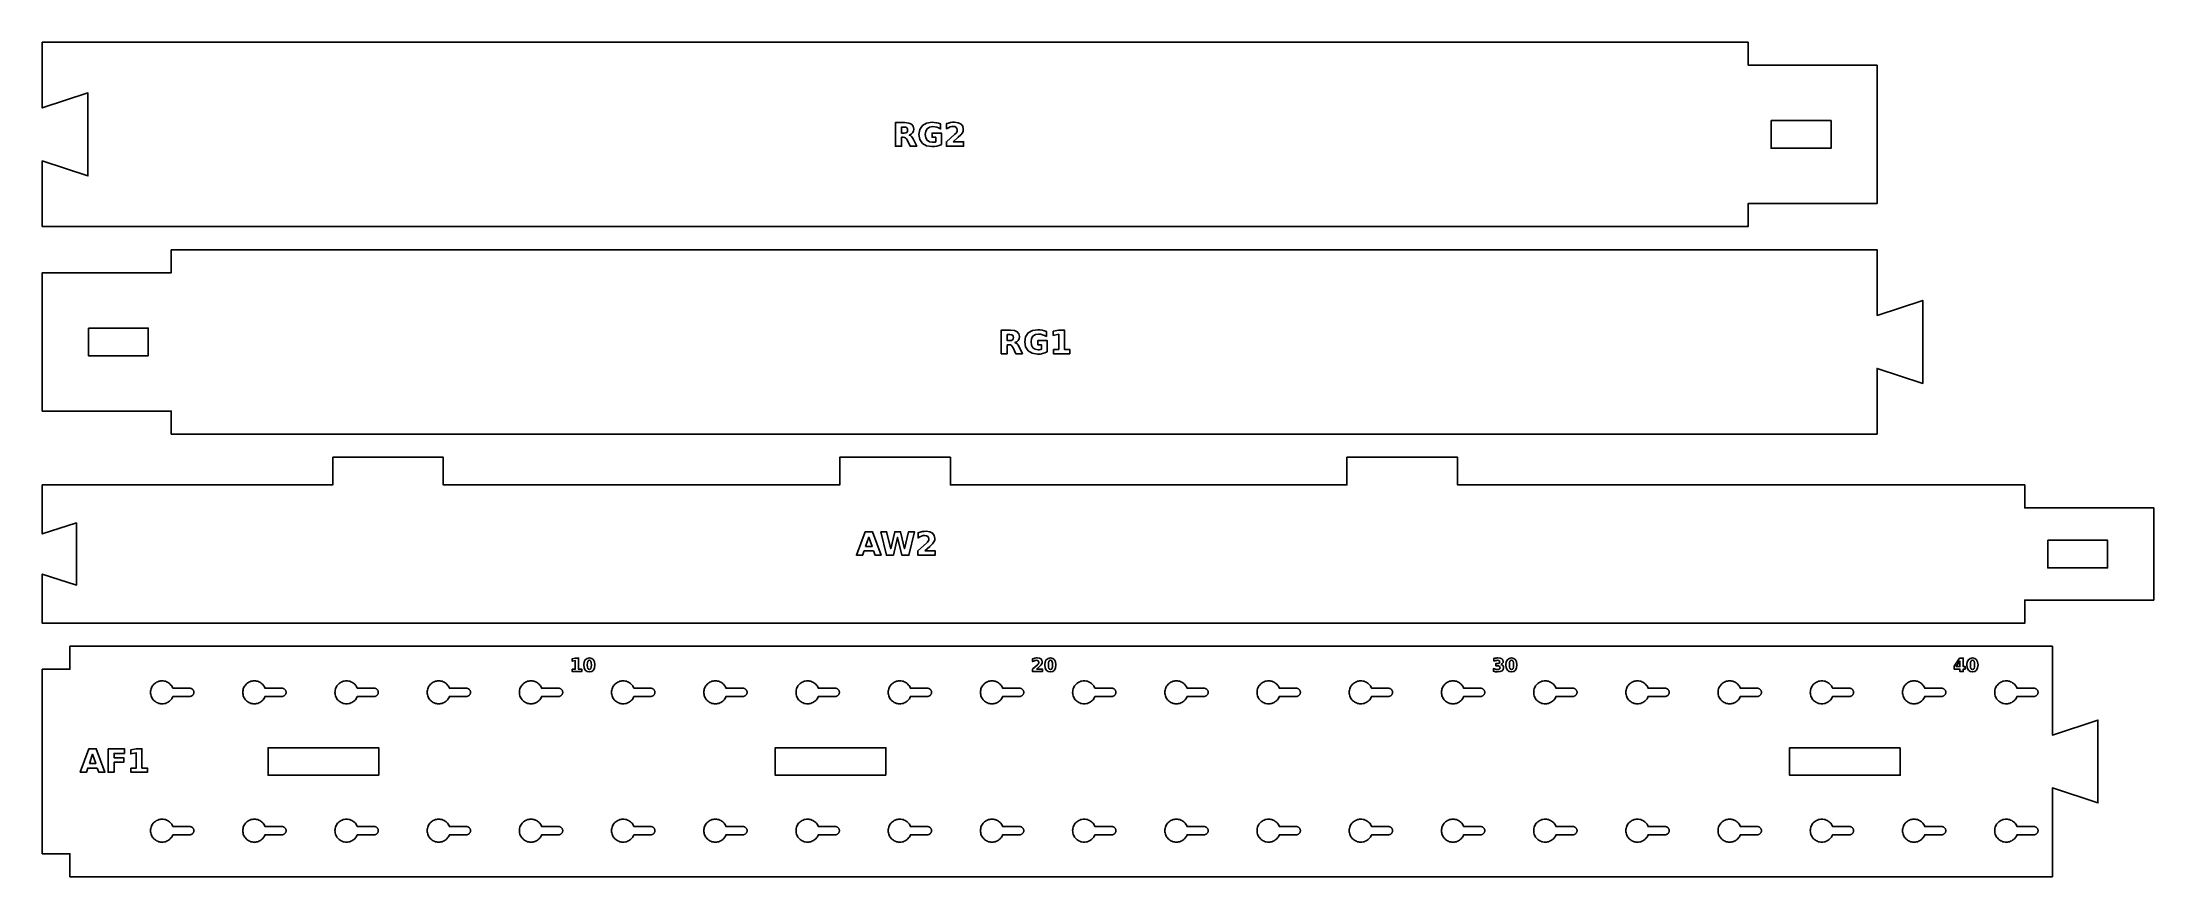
# Model space of a CAD drawing. Header units: millimetres. Extents: x 12 to 470, y 12 to 194.
import ezdxf

# ---------------------------------------------------------------- set-up
doc = ezdxf.new("R2010")
doc.units = ezdxf.units.MM
doc.layers.add('CUT', color=1, linetype='Continuous')
doc.layers.add('ENGRAVE', color=5, linetype='Continuous')

msp = doc.modelspace()

# ---------------------------------------------------------------- linework, layer by layer
at = {"layer": 'CUT', "color": 1}
for points in [[(382.5, 188.5), (410.5, 188.5), (410.5, 158.5), (382.5, 158.5), (382.5, 153.5), (12.5, 153.5), (12.5, 167.76), (22.4, 164.5), (22.4, 182.5), (12.5, 179.24), (12.5, 193.5), (382.5, 193.5)], [(387.5, 176.5), (387.5, 170.5), (400.5, 170.5), (400.5, 176.5)], [(40.5, 148.5), (410.5, 148.5), (410.5, 134.24), (420.4, 137.5), (420.4, 119.5), (410.5, 122.76), (410.5, 108.5), (40.5, 108.5), (40.5, 113.5), (12.5, 113.5), (12.5, 143.5), (40.5, 143.5)], [(22.5, 131.5), (22.5, 125.5), (35.5, 125.5), (35.5, 131.5)], [(75.5, 103.5), (99.5, 103.5), (99.5, 97.5), (185.5, 97.5), (185.5, 103.5), (209.5, 103.5), (209.5, 97.5), (295.5, 97.5), (295.5, 103.5), (319.5, 103.5), (319.5, 97.5), (442.5, 97.5), (442.5, 92.5), (470.5, 92.5), (470.5, 72.5), (442.5, 72.5), (442.5, 67.5), (12.5, 67.5), (12.5, 78.15), (19.93, 75.75), (19.93, 89.25), (12.5, 86.85), (12.5, 97.5), (75.5, 97.5)], [(447.5, 85.5), (447.5, 79.5), (460.5, 79.5), (460.5, 85.5)], [(18.5, 62.5), (448.5, 62.5), (448.5, 43.24), (458.4, 46.5), (458.4, 28.5), (448.5, 31.76), (448.5, 12.5), (18.5, 12.5), (18.5, 17.5), (12.5, 17.5), (12.5, 57.5), (18.5, 57.5)], [(40.43, 50.91), (40.58, 51.11), (40.7, 51.32), (40.81, 51.54), (40.83, 51.6), (44.5, 51.6), (44.59, 51.6), (44.68, 51.62), (44.76, 51.64), (44.84, 51.67), (44.92, 51.71), (45, 51.75), (45.07, 51.8), (45.14, 51.86), (45.2, 51.93), (45.25, 52), (45.29, 52.08), (45.33, 52.16), (45.36, 52.24), (45.38, 52.32), (45.4, 52.41), (45.4, 52.5), (45.4, 52.59), (45.38, 52.68), (45.36, 52.76), (45.33, 52.84), (45.29, 52.92), (45.25, 53), (45.2, 53.07), (45.14, 53.14), (45.07, 53.2), (45, 53.25), (44.92, 53.29), (44.84, 53.33), (44.76, 53.36), (44.68, 53.38), (44.59, 53.4), (44.5, 53.4), (40.83, 53.4), (40.81, 53.46), (40.7, 53.68), (40.58, 53.89), (40.43, 54.09), (40.27, 54.27), (40.09, 54.43), (39.89, 54.58), (39.68, 54.7), (39.46, 54.81), (39.23, 54.89), (38.99, 54.95), (38.75, 54.99), (38.5, 55), (38.25, 54.99), (38.01, 54.95), (37.77, 54.89), (37.54, 54.81), (37.32, 54.7), (37.11, 54.58), (36.91, 54.43), (36.73, 54.27), (36.57, 54.09), (36.42, 53.89), (36.3, 53.68), (36.19, 53.46), (36.11, 53.23), (36.05, 52.99), (36.01, 52.75), (36, 52.5), (36.01, 52.25), (36.05, 52.01), (36.11, 51.77), (36.19, 51.54), (36.3, 51.32), (36.42, 51.11), (36.57, 50.91), (36.73, 50.73), (36.91, 50.57), (37.11, 50.42), (37.32, 50.3), (37.54, 50.19), (37.77, 50.11), (38.01, 50.05), (38.25, 50.01), (38.5, 50), (38.75, 50.01), (38.99, 50.05), (39.23, 50.11), (39.46, 50.19), (39.68, 50.3), (39.89, 50.42), (40.09, 50.57), (40.27, 50.73)], [(60.43, 50.91), (60.58, 51.11), (60.7, 51.32), (60.81, 51.54), (60.83, 51.6), (64.5, 51.6), (64.59, 51.6), (64.68, 51.62), (64.76, 51.64), (64.84, 51.67), (64.92, 51.71), (65, 51.75), (65.07, 51.8), (65.14, 51.86), (65.2, 51.93), (65.25, 52), (65.29, 52.08), (65.33, 52.16), (65.36, 52.24), (65.38, 52.32), (65.4, 52.41), (65.4, 52.5), (65.4, 52.59), (65.38, 52.68), (65.36, 52.76), (65.33, 52.84), (65.29, 52.92), (65.25, 53), (65.2, 53.07), (65.14, 53.14), (65.07, 53.2), (65, 53.25), (64.92, 53.29), (64.84, 53.33), (64.76, 53.36), (64.68, 53.38), (64.59, 53.4), (64.5, 53.4), (60.83, 53.4), (60.81, 53.46), (60.7, 53.68), (60.58, 53.89), (60.43, 54.09), (60.27, 54.27), (60.09, 54.43), (59.89, 54.58), (59.68, 54.7), (59.46, 54.81), (59.23, 54.89), (58.99, 54.95), (58.75, 54.99), (58.5, 55), (58.25, 54.99), (58.01, 54.95), (57.77, 54.89), (57.54, 54.81), (57.32, 54.7), (57.11, 54.58), (56.91, 54.43), (56.73, 54.27), (56.57, 54.09), (56.42, 53.89), (56.3, 53.68), (56.19, 53.46), (56.11, 53.23), (56.05, 52.99), (56.01, 52.75), (56, 52.5), (56.01, 52.25), (56.05, 52.01), (56.11, 51.77), (56.19, 51.54), (56.3, 51.32), (56.42, 51.11), (56.57, 50.91), (56.73, 50.73), (56.91, 50.57), (57.11, 50.42), (57.32, 50.3), (57.54, 50.19), (57.77, 50.11), (58.01, 50.05), (58.25, 50.01), (58.5, 50), (58.75, 50.01), (58.99, 50.05), (59.23, 50.11), (59.46, 50.19), (59.68, 50.3), (59.89, 50.42), (60.09, 50.57), (60.27, 50.73)], [(80.43, 50.91), (80.58, 51.11), (80.7, 51.32), (80.81, 51.54), (80.83, 51.6), (84.5, 51.6), (84.59, 51.6), (84.68, 51.62), (84.76, 51.64), (84.84, 51.67), (84.92, 51.71), (85, 51.75), (85.07, 51.8), (85.14, 51.86), (85.2, 51.93), (85.25, 52), (85.29, 52.08), (85.33, 52.16), (85.36, 52.24), (85.38, 52.32), (85.4, 52.41), (85.4, 52.5), (85.4, 52.59), (85.38, 52.68), (85.36, 52.76), (85.33, 52.84), (85.29, 52.92), (85.25, 53), (85.2, 53.07), (85.14, 53.14), (85.07, 53.2), (85, 53.25), (84.92, 53.29), (84.84, 53.33), (84.76, 53.36), (84.68, 53.38), (84.59, 53.4), (84.5, 53.4), (80.83, 53.4), (80.81, 53.46), (80.7, 53.68), (80.58, 53.89), (80.43, 54.09), (80.27, 54.27), (80.09, 54.43), (79.89, 54.58), (79.68, 54.7), (79.46, 54.81), (79.23, 54.89), (78.99, 54.95), (78.75, 54.99), (78.5, 55), (78.25, 54.99), (78.01, 54.95), (77.77, 54.89), (77.54, 54.81), (77.32, 54.7), (77.11, 54.58), (76.91, 54.43), (76.73, 54.27), (76.57, 54.09), (76.42, 53.89), (76.3, 53.68), (76.19, 53.46), (76.11, 53.23), (76.05, 52.99), (76.01, 52.75), (76, 52.5), (76.01, 52.25), (76.05, 52.01), (76.11, 51.77), (76.19, 51.54), (76.3, 51.32), (76.42, 51.11), (76.57, 50.91), (76.73, 50.73), (76.91, 50.57), (77.11, 50.42), (77.32, 50.3), (77.54, 50.19), (77.77, 50.11), (78.01, 50.05), (78.25, 50.01), (78.5, 50), (78.75, 50.01), (78.99, 50.05), (79.23, 50.11), (79.46, 50.19), (79.68, 50.3), (79.89, 50.42), (80.09, 50.57), (80.27, 50.73)], [(100.43, 50.91), (100.58, 51.11), (100.7, 51.32), (100.81, 51.54), (100.83, 51.6), (104.5, 51.6), (104.59, 51.6), (104.68, 51.62), (104.76, 51.64), (104.84, 51.67), (104.92, 51.71), (105, 51.75), (105.07, 51.8), (105.14, 51.86), (105.2, 51.93), (105.25, 52), (105.29, 52.08), (105.33, 52.16), (105.36, 52.24), (105.38, 52.32), (105.4, 52.41), (105.4, 52.5), (105.4, 52.59), (105.38, 52.68), (105.36, 52.76), (105.33, 52.84), (105.29, 52.92), (105.25, 53), (105.2, 53.07), (105.14, 53.14), (105.07, 53.2), (105, 53.25), (104.92, 53.29), (104.84, 53.33), (104.76, 53.36), (104.68, 53.38), (104.59, 53.4), (104.5, 53.4), (100.83, 53.4), (100.81, 53.46), (100.7, 53.68), (100.58, 53.89), (100.43, 54.09), (100.27, 54.27), (100.09, 54.43), (99.89, 54.58), (99.68, 54.7), (99.46, 54.81), (99.23, 54.89), (98.99, 54.95), (98.75, 54.99), (98.5, 55), (98.25, 54.99), (98.01, 54.95), (97.77, 54.89), (97.54, 54.81), (97.32, 54.7), (97.11, 54.58), (96.91, 54.43), (96.73, 54.27), (96.57, 54.09), (96.42, 53.89), (96.3, 53.68), (96.19, 53.46), (96.11, 53.23), (96.05, 52.99), (96.01, 52.75), (96, 52.5), (96.01, 52.25), (96.05, 52.01), (96.11, 51.77), (96.19, 51.54), (96.3, 51.32), (96.42, 51.11), (96.57, 50.91), (96.73, 50.73), (96.91, 50.57), (97.11, 50.42), (97.32, 50.3), (97.54, 50.19), (97.77, 50.11), (98.01, 50.05), (98.25, 50.01), (98.5, 50), (98.75, 50.01), (98.99, 50.05), (99.23, 50.11), (99.46, 50.19), (99.68, 50.3), (99.89, 50.42), (100.09, 50.57), (100.27, 50.73)], [(120.43, 50.91), (120.58, 51.11), (120.7, 51.32), (120.81, 51.54), (120.83, 51.6), (124.5, 51.6), (124.59, 51.6), (124.68, 51.62), (124.76, 51.64), (124.84, 51.67), (124.92, 51.71), (125, 51.75), (125.07, 51.8), (125.14, 51.86), (125.2, 51.93), (125.25, 52), (125.29, 52.08), (125.33, 52.16), (125.36, 52.24), (125.38, 52.32), (125.4, 52.41), (125.4, 52.5), (125.4, 52.59), (125.38, 52.68), (125.36, 52.76), (125.33, 52.84), (125.29, 52.92), (125.25, 53), (125.2, 53.07), (125.14, 53.14), (125.07, 53.2), (125, 53.25), (124.92, 53.29), (124.84, 53.33), (124.76, 53.36), (124.68, 53.38), (124.59, 53.4), (124.5, 53.4), (120.83, 53.4), (120.81, 53.46), (120.7, 53.68), (120.58, 53.89), (120.43, 54.09), (120.27, 54.27), (120.09, 54.43), (119.89, 54.58), (119.68, 54.7), (119.46, 54.81), (119.23, 54.89), (118.99, 54.95), (118.75, 54.99), (118.5, 55), (118.25, 54.99), (118.01, 54.95), (117.77, 54.89), (117.54, 54.81), (117.32, 54.7), (117.11, 54.58), (116.91, 54.43), (116.73, 54.27), (116.57, 54.09), (116.42, 53.89), (116.3, 53.68), (116.19, 53.46), (116.11, 53.23), (116.05, 52.99), (116.01, 52.75), (116, 52.5), (116.01, 52.25), (116.05, 52.01), (116.11, 51.77), (116.19, 51.54), (116.3, 51.32), (116.42, 51.11), (116.57, 50.91), (116.73, 50.73), (116.91, 50.57), (117.11, 50.42), (117.32, 50.3), (117.54, 50.19), (117.77, 50.11), (118.01, 50.05), (118.25, 50.01), (118.5, 50), (118.75, 50.01), (118.99, 50.05), (119.23, 50.11), (119.46, 50.19), (119.68, 50.3), (119.89, 50.42), (120.09, 50.57), (120.27, 50.73)], [(140.43, 50.91), (140.58, 51.11), (140.7, 51.32), (140.81, 51.54), (140.83, 51.6), (144.5, 51.6), (144.59, 51.6), (144.68, 51.62), (144.76, 51.64), (144.84, 51.67), (144.92, 51.71), (145, 51.75), (145.07, 51.8), (145.14, 51.86), (145.2, 51.93), (145.25, 52), (145.29, 52.08), (145.33, 52.16), (145.36, 52.24), (145.38, 52.32), (145.4, 52.41), (145.4, 52.5), (145.4, 52.59), (145.38, 52.68), (145.36, 52.76), (145.33, 52.84), (145.29, 52.92), (145.25, 53), (145.2, 53.07), (145.14, 53.14), (145.07, 53.2), (145, 53.25), (144.92, 53.29), (144.84, 53.33), (144.76, 53.36), (144.68, 53.38), (144.59, 53.4), (144.5, 53.4), (140.83, 53.4), (140.81, 53.46), (140.7, 53.68), (140.58, 53.89), (140.43, 54.09), (140.27, 54.27), (140.09, 54.43), (139.89, 54.58), (139.68, 54.7), (139.46, 54.81), (139.23, 54.89), (138.99, 54.95), (138.75, 54.99), (138.5, 55), (138.25, 54.99), (138.01, 54.95), (137.77, 54.89), (137.54, 54.81), (137.32, 54.7), (137.11, 54.58), (136.91, 54.43), (136.73, 54.27), (136.57, 54.09), (136.42, 53.89), (136.3, 53.68), (136.19, 53.46), (136.11, 53.23), (136.05, 52.99), (136.01, 52.75), (136, 52.5), (136.01, 52.25), (136.05, 52.01), (136.11, 51.77), (136.19, 51.54), (136.3, 51.32), (136.42, 51.11), (136.57, 50.91), (136.73, 50.73), (136.91, 50.57), (137.11, 50.42), (137.32, 50.3), (137.54, 50.19), (137.77, 50.11), (138.01, 50.05), (138.25, 50.01), (138.5, 50), (138.75, 50.01), (138.99, 50.05), (139.23, 50.11), (139.46, 50.19), (139.68, 50.3), (139.89, 50.42), (140.09, 50.57), (140.27, 50.73)], [(160.43, 50.91), (160.58, 51.11), (160.7, 51.32), (160.81, 51.54), (160.83, 51.6), (164.5, 51.6), (164.59, 51.6), (164.68, 51.62), (164.76, 51.64), (164.84, 51.67), (164.92, 51.71), (165, 51.75), (165.07, 51.8), (165.14, 51.86), (165.2, 51.93), (165.25, 52), (165.29, 52.08), (165.33, 52.16), (165.36, 52.24), (165.38, 52.32), (165.4, 52.41), (165.4, 52.5), (165.4, 52.59), (165.38, 52.68), (165.36, 52.76), (165.33, 52.84), (165.29, 52.92), (165.25, 53), (165.2, 53.07), (165.14, 53.14), (165.07, 53.2), (165, 53.25), (164.92, 53.29), (164.84, 53.33), (164.76, 53.36), (164.68, 53.38), (164.59, 53.4), (164.5, 53.4), (160.83, 53.4), (160.81, 53.46), (160.7, 53.68), (160.58, 53.89), (160.43, 54.09), (160.27, 54.27), (160.09, 54.43), (159.89, 54.58), (159.68, 54.7), (159.46, 54.81), (159.23, 54.89), (158.99, 54.95), (158.75, 54.99), (158.5, 55), (158.25, 54.99), (158.01, 54.95), (157.77, 54.89), (157.54, 54.81), (157.32, 54.7), (157.11, 54.58), (156.91, 54.43), (156.73, 54.27), (156.57, 54.09), (156.42, 53.89), (156.3, 53.68), (156.19, 53.46), (156.11, 53.23), (156.05, 52.99), (156.01, 52.75), (156, 52.5), (156.01, 52.25), (156.05, 52.01), (156.11, 51.77), (156.19, 51.54), (156.3, 51.32), (156.42, 51.11), (156.57, 50.91), (156.73, 50.73), (156.91, 50.57), (157.11, 50.42), (157.32, 50.3), (157.54, 50.19), (157.77, 50.11), (158.01, 50.05), (158.25, 50.01), (158.5, 50), (158.75, 50.01), (158.99, 50.05), (159.23, 50.11), (159.46, 50.19), (159.68, 50.3), (159.89, 50.42), (160.09, 50.57), (160.27, 50.73)], [(180.43, 50.91), (180.58, 51.11), (180.7, 51.32), (180.81, 51.54), (180.83, 51.6), (184.5, 51.6), (184.59, 51.6), (184.68, 51.62), (184.76, 51.64), (184.84, 51.67), (184.92, 51.71), (185, 51.75), (185.07, 51.8), (185.14, 51.86), (185.2, 51.93), (185.25, 52), (185.29, 52.08), (185.33, 52.16), (185.36, 52.24), (185.38, 52.32), (185.4, 52.41), (185.4, 52.5), (185.4, 52.59), (185.38, 52.68), (185.36, 52.76), (185.33, 52.84), (185.29, 52.92), (185.25, 53), (185.2, 53.07), (185.14, 53.14), (185.07, 53.2), (185, 53.25), (184.92, 53.29), (184.84, 53.33), (184.76, 53.36), (184.68, 53.38), (184.59, 53.4), (184.5, 53.4), (180.83, 53.4), (180.81, 53.46), (180.7, 53.68), (180.58, 53.89), (180.43, 54.09), (180.27, 54.27), (180.09, 54.43), (179.89, 54.58), (179.68, 54.7), (179.46, 54.81), (179.23, 54.89), (178.99, 54.95), (178.75, 54.99), (178.5, 55), (178.25, 54.99), (178.01, 54.95), (177.77, 54.89), (177.54, 54.81), (177.32, 54.7), (177.11, 54.58), (176.91, 54.43), (176.73, 54.27), (176.57, 54.09), (176.42, 53.89), (176.3, 53.68), (176.19, 53.46), (176.11, 53.23), (176.05, 52.99), (176.01, 52.75), (176, 52.5), (176.01, 52.25), (176.05, 52.01), (176.11, 51.77), (176.19, 51.54), (176.3, 51.32), (176.42, 51.11), (176.57, 50.91), (176.73, 50.73), (176.91, 50.57), (177.11, 50.42), (177.32, 50.3), (177.54, 50.19), (177.77, 50.11), (178.01, 50.05), (178.25, 50.01), (178.5, 50), (178.75, 50.01), (178.99, 50.05), (179.23, 50.11), (179.46, 50.19), (179.68, 50.3), (179.89, 50.42), (180.09, 50.57), (180.27, 50.73)], [(200.43, 50.91), (200.58, 51.11), (200.7, 51.32), (200.81, 51.54), (200.83, 51.6), (204.5, 51.6), (204.59, 51.6), (204.68, 51.62), (204.76, 51.64), (204.84, 51.67), (204.92, 51.71), (205, 51.75), (205.07, 51.8), (205.14, 51.86), (205.2, 51.93), (205.25, 52), (205.29, 52.08), (205.33, 52.16), (205.36, 52.24), (205.38, 52.32), (205.4, 52.41), (205.4, 52.5), (205.4, 52.59), (205.38, 52.68), (205.36, 52.76), (205.33, 52.84), (205.29, 52.92), (205.25, 53), (205.2, 53.07), (205.14, 53.14), (205.07, 53.2), (205, 53.25), (204.92, 53.29), (204.84, 53.33), (204.76, 53.36), (204.68, 53.38), (204.59, 53.4), (204.5, 53.4), (200.83, 53.4), (200.81, 53.46), (200.7, 53.68), (200.58, 53.89), (200.43, 54.09), (200.27, 54.27), (200.09, 54.43), (199.89, 54.58), (199.68, 54.7), (199.46, 54.81), (199.23, 54.89), (198.99, 54.95), (198.75, 54.99), (198.5, 55), (198.25, 54.99), (198.01, 54.95), (197.77, 54.89), (197.54, 54.81), (197.32, 54.7), (197.11, 54.58), (196.91, 54.43), (196.73, 54.27), (196.57, 54.09), (196.42, 53.89), (196.3, 53.68), (196.19, 53.46), (196.11, 53.23), (196.05, 52.99), (196.01, 52.75), (196, 52.5), (196.01, 52.25), (196.05, 52.01), (196.11, 51.77), (196.19, 51.54), (196.3, 51.32), (196.42, 51.11), (196.57, 50.91), (196.73, 50.73), (196.91, 50.57), (197.11, 50.42), (197.32, 50.3), (197.54, 50.19), (197.77, 50.11), (198.01, 50.05), (198.25, 50.01), (198.5, 50), (198.75, 50.01), (198.99, 50.05), (199.23, 50.11), (199.46, 50.19), (199.68, 50.3), (199.89, 50.42), (200.09, 50.57), (200.27, 50.73)], [(220.27, 50.73), (220.43, 50.91), (220.58, 51.11), (220.7, 51.32), (220.81, 51.54), (220.83, 51.6), (224.5, 51.6), (224.59, 51.6), (224.68, 51.62), (224.76, 51.64), (224.84, 51.67), (224.92, 51.71), (225, 51.75), (225.07, 51.8), (225.14, 51.86), (225.2, 51.93), (225.25, 52), (225.29, 52.08), (225.33, 52.16), (225.36, 52.24), (225.38, 52.32), (225.4, 52.41), (225.4, 52.5), (225.4, 52.59), (225.38, 52.68), (225.36, 52.76), (225.33, 52.84), (225.29, 52.92), (225.25, 53), (225.2, 53.07), (225.14, 53.14), (225.07, 53.2), (225, 53.25), (224.92, 53.29), (224.84, 53.33), (224.76, 53.36), (224.68, 53.38), (224.59, 53.4), (224.5, 53.4), (220.83, 53.4), (220.81, 53.46), (220.7, 53.68), (220.58, 53.89), (220.43, 54.09), (220.27, 54.27), (220.09, 54.43), (219.89, 54.58), (219.68, 54.7), (219.46, 54.81), (219.23, 54.89), (218.99, 54.95), (218.75, 54.99), (218.5, 55), (218.25, 54.99), (218.01, 54.95), (217.77, 54.89), (217.54, 54.81), (217.32, 54.7), (217.11, 54.58), (216.91, 54.43), (216.73, 54.27), (216.57, 54.09), (216.42, 53.89), (216.3, 53.68), (216.19, 53.46), (216.11, 53.23), (216.05, 52.99), (216.01, 52.75), (216, 52.5), (216.01, 52.25), (216.05, 52.01), (216.11, 51.77), (216.19, 51.54), (216.3, 51.32), (216.42, 51.11), (216.57, 50.91), (216.73, 50.73), (216.91, 50.57), (217.11, 50.42), (217.32, 50.3), (217.54, 50.19), (217.77, 50.11), (218.01, 50.05), (218.25, 50.01), (218.5, 50), (218.75, 50.01), (218.99, 50.05), (219.23, 50.11), (219.46, 50.19), (219.68, 50.3), (219.89, 50.42), (220.09, 50.57)], [(240.27, 50.73), (240.43, 50.91), (240.58, 51.11), (240.7, 51.32), (240.81, 51.54), (240.83, 51.6), (244.5, 51.6), (244.59, 51.6), (244.68, 51.62), (244.76, 51.64), (244.84, 51.67), (244.92, 51.71), (245, 51.75), (245.07, 51.8), (245.14, 51.86), (245.2, 51.93), (245.25, 52), (245.29, 52.08), (245.33, 52.16), (245.36, 52.24), (245.38, 52.32), (245.4, 52.41), (245.4, 52.5), (245.4, 52.59), (245.38, 52.68), (245.36, 52.76), (245.33, 52.84), (245.29, 52.92), (245.25, 53), (245.2, 53.07), (245.14, 53.14), (245.07, 53.2), (245, 53.25), (244.92, 53.29), (244.84, 53.33), (244.76, 53.36), (244.68, 53.38), (244.59, 53.4), (244.5, 53.4), (240.83, 53.4), (240.81, 53.46), (240.7, 53.68), (240.58, 53.89), (240.43, 54.09), (240.27, 54.27), (240.09, 54.43), (239.89, 54.58), (239.68, 54.7), (239.46, 54.81), (239.23, 54.89), (238.99, 54.95), (238.75, 54.99), (238.5, 55), (238.25, 54.99), (238.01, 54.95), (237.77, 54.89), (237.54, 54.81), (237.32, 54.7), (237.11, 54.58), (236.91, 54.43), (236.73, 54.27), (236.57, 54.09), (236.42, 53.89), (236.3, 53.68), (236.19, 53.46), (236.11, 53.23), (236.05, 52.99), (236.01, 52.75), (236, 52.5), (236.01, 52.25), (236.05, 52.01), (236.11, 51.77), (236.19, 51.54), (236.3, 51.32), (236.42, 51.11), (236.57, 50.91), (236.73, 50.73), (236.91, 50.57), (237.11, 50.42), (237.32, 50.3), (237.54, 50.19), (237.77, 50.11), (238.01, 50.05), (238.25, 50.01), (238.5, 50), (238.75, 50.01), (238.99, 50.05), (239.23, 50.11), (239.46, 50.19), (239.68, 50.3), (239.89, 50.42), (240.09, 50.57)], [(260.43, 50.91), (260.58, 51.11), (260.7, 51.32), (260.81, 51.54), (260.83, 51.6), (264.5, 51.6), (264.59, 51.6), (264.68, 51.62), (264.76, 51.64), (264.84, 51.67), (264.92, 51.71), (265, 51.75), (265.07, 51.8), (265.14, 51.86), (265.2, 51.93), (265.25, 52), (265.29, 52.08), (265.33, 52.16), (265.36, 52.24), (265.38, 52.32), (265.4, 52.41), (265.4, 52.5), (265.4, 52.59), (265.38, 52.68), (265.36, 52.76), (265.33, 52.84), (265.29, 52.92), (265.25, 53), (265.2, 53.07), (265.14, 53.14), (265.07, 53.2), (265, 53.25), (264.92, 53.29), (264.84, 53.33), (264.76, 53.36), (264.68, 53.38), (264.59, 53.4), (264.5, 53.4), (260.83, 53.4), (260.81, 53.46), (260.7, 53.68), (260.58, 53.89), (260.43, 54.09), (260.27, 54.27), (260.09, 54.43), (259.89, 54.58), (259.68, 54.7), (259.46, 54.81), (259.23, 54.89), (258.99, 54.95), (258.75, 54.99), (258.5, 55), (258.25, 54.99), (258.01, 54.95), (257.77, 54.89), (257.54, 54.81), (257.32, 54.7), (257.11, 54.58), (256.91, 54.43), (256.73, 54.27), (256.57, 54.09), (256.42, 53.89), (256.3, 53.68), (256.19, 53.46), (256.11, 53.23), (256.05, 52.99), (256.01, 52.75), (256, 52.5), (256.01, 52.25), (256.05, 52.01), (256.11, 51.77), (256.19, 51.54), (256.3, 51.32), (256.42, 51.11), (256.57, 50.91), (256.73, 50.73), (256.91, 50.57), (257.11, 50.42), (257.32, 50.3), (257.54, 50.19), (257.77, 50.11), (258.01, 50.05), (258.25, 50.01), (258.5, 50), (258.75, 50.01), (258.99, 50.05), (259.23, 50.11), (259.46, 50.19), (259.68, 50.3), (259.89, 50.42), (260.09, 50.57), (260.27, 50.73)], [(280.43, 50.91), (280.58, 51.11), (280.7, 51.32), (280.81, 51.54), (280.83, 51.6), (284.5, 51.6), (284.59, 51.6), (284.68, 51.62), (284.76, 51.64), (284.84, 51.67), (284.92, 51.71), (285, 51.75), (285.07, 51.8), (285.14, 51.86), (285.2, 51.93), (285.25, 52), (285.29, 52.08), (285.33, 52.16), (285.36, 52.24), (285.38, 52.32), (285.4, 52.41), (285.4, 52.5), (285.4, 52.59), (285.38, 52.68), (285.36, 52.76), (285.33, 52.84), (285.29, 52.92), (285.25, 53), (285.2, 53.07), (285.14, 53.14), (285.07, 53.2), (285, 53.25), (284.92, 53.29), (284.84, 53.33), (284.76, 53.36), (284.68, 53.38), (284.59, 53.4), (284.5, 53.4), (280.83, 53.4), (280.81, 53.46), (280.7, 53.68), (280.58, 53.89), (280.43, 54.09), (280.27, 54.27), (280.09, 54.43), (279.89, 54.58), (279.68, 54.7), (279.46, 54.81), (279.23, 54.89), (278.99, 54.95), (278.75, 54.99), (278.5, 55), (278.25, 54.99), (278.01, 54.95), (277.77, 54.89), (277.54, 54.81), (277.32, 54.7), (277.11, 54.58), (276.91, 54.43), (276.73, 54.27), (276.57, 54.09), (276.42, 53.89), (276.3, 53.68), (276.19, 53.46), (276.11, 53.23), (276.05, 52.99), (276.01, 52.75), (276, 52.5), (276.01, 52.25), (276.05, 52.01), (276.11, 51.77), (276.19, 51.54), (276.3, 51.32), (276.42, 51.11), (276.57, 50.91), (276.73, 50.73), (276.91, 50.57), (277.11, 50.42), (277.32, 50.3), (277.54, 50.19), (277.77, 50.11), (278.01, 50.05), (278.25, 50.01), (278.5, 50), (278.75, 50.01), (278.99, 50.05), (279.23, 50.11), (279.46, 50.19), (279.68, 50.3), (279.89, 50.42), (280.09, 50.57), (280.27, 50.73)], [(300.43, 50.91), (300.58, 51.11), (300.7, 51.32), (300.81, 51.54), (300.83, 51.6), (304.5, 51.6), (304.59, 51.6), (304.68, 51.62), (304.76, 51.64), (304.84, 51.67), (304.92, 51.71), (305, 51.75), (305.07, 51.8), (305.14, 51.86), (305.2, 51.93), (305.25, 52), (305.29, 52.08), (305.33, 52.16), (305.36, 52.24), (305.38, 52.32), (305.4, 52.41), (305.4, 52.5), (305.4, 52.59), (305.38, 52.68), (305.36, 52.76), (305.33, 52.84), (305.29, 52.92), (305.25, 53), (305.2, 53.07), (305.14, 53.14), (305.07, 53.2), (305, 53.25), (304.92, 53.29), (304.84, 53.33), (304.76, 53.36), (304.68, 53.38), (304.59, 53.4), (304.5, 53.4), (300.83, 53.4), (300.81, 53.46), (300.7, 53.68), (300.58, 53.89), (300.43, 54.09), (300.27, 54.27), (300.09, 54.43), (299.89, 54.58), (299.68, 54.7), (299.46, 54.81), (299.23, 54.89), (298.99, 54.95), (298.75, 54.99), (298.5, 55), (298.25, 54.99), (298.01, 54.95), (297.77, 54.89), (297.54, 54.81), (297.32, 54.7), (297.11, 54.58), (296.91, 54.43), (296.73, 54.27), (296.57, 54.09), (296.42, 53.89), (296.3, 53.68), (296.19, 53.46), (296.11, 53.23), (296.05, 52.99), (296.01, 52.75), (296, 52.5), (296.01, 52.25), (296.05, 52.01), (296.11, 51.77), (296.19, 51.54), (296.3, 51.32), (296.42, 51.11), (296.57, 50.91), (296.73, 50.73), (296.91, 50.57), (297.11, 50.42), (297.32, 50.3), (297.54, 50.19), (297.77, 50.11), (298.01, 50.05), (298.25, 50.01), (298.5, 50), (298.75, 50.01), (298.99, 50.05), (299.23, 50.11), (299.46, 50.19), (299.68, 50.3), (299.89, 50.42), (300.09, 50.57), (300.27, 50.73)], [(320.27, 50.73), (320.43, 50.91), (320.58, 51.11), (320.7, 51.32), (320.81, 51.54), (320.83, 51.6), (324.5, 51.6), (324.59, 51.6), (324.68, 51.62), (324.76, 51.64), (324.84, 51.67), (324.92, 51.71), (325, 51.75), (325.07, 51.8), (325.14, 51.86), (325.2, 51.93), (325.25, 52), (325.29, 52.08), (325.33, 52.16), (325.36, 52.24), (325.38, 52.32), (325.4, 52.41), (325.4, 52.5), (325.4, 52.59), (325.38, 52.68), (325.36, 52.76), (325.33, 52.84), (325.29, 52.92), (325.25, 53), (325.2, 53.07), (325.14, 53.14), (325.07, 53.2), (325, 53.25), (324.92, 53.29), (324.84, 53.33), (324.76, 53.36), (324.68, 53.38), (324.59, 53.4), (324.5, 53.4), (320.83, 53.4), (320.81, 53.46), (320.7, 53.68), (320.58, 53.89), (320.43, 54.09), (320.27, 54.27), (320.09, 54.43), (319.89, 54.58), (319.68, 54.7), (319.46, 54.81), (319.23, 54.89), (318.99, 54.95), (318.75, 54.99), (318.5, 55), (318.25, 54.99), (318.01, 54.95), (317.77, 54.89), (317.54, 54.81), (317.32, 54.7), (317.11, 54.58), (316.91, 54.43), (316.73, 54.27), (316.57, 54.09), (316.42, 53.89), (316.3, 53.68), (316.19, 53.46), (316.11, 53.23), (316.05, 52.99), (316.01, 52.75), (316, 52.5), (316.01, 52.25), (316.05, 52.01), (316.11, 51.77), (316.19, 51.54), (316.3, 51.32), (316.42, 51.11), (316.57, 50.91), (316.73, 50.73), (316.91, 50.57), (317.11, 50.42), (317.32, 50.3), (317.54, 50.19), (317.77, 50.11), (318.01, 50.05), (318.25, 50.01), (318.5, 50), (318.75, 50.01), (318.99, 50.05), (319.23, 50.11), (319.46, 50.19), (319.68, 50.3), (319.89, 50.42), (320.09, 50.57)], [(340.43, 50.91), (340.58, 51.11), (340.7, 51.32), (340.81, 51.54), (340.83, 51.6), (344.5, 51.6), (344.59, 51.6), (344.68, 51.62), (344.76, 51.64), (344.84, 51.67), (344.92, 51.71), (345, 51.75), (345.07, 51.8), (345.14, 51.86), (345.2, 51.93), (345.25, 52), (345.29, 52.08), (345.33, 52.16), (345.36, 52.24), (345.38, 52.32), (345.4, 52.41), (345.4, 52.5), (345.4, 52.59), (345.38, 52.68), (345.36, 52.76), (345.33, 52.84), (345.29, 52.92), (345.25, 53), (345.2, 53.07), (345.14, 53.14), (345.07, 53.2), (345, 53.25), (344.92, 53.29), (344.84, 53.33), (344.76, 53.36), (344.68, 53.38), (344.59, 53.4), (344.5, 53.4), (340.83, 53.4), (340.81, 53.46), (340.7, 53.68), (340.58, 53.89), (340.43, 54.09), (340.27, 54.27), (340.09, 54.43), (339.89, 54.58), (339.68, 54.7), (339.46, 54.81), (339.23, 54.89), (338.99, 54.95), (338.75, 54.99), (338.5, 55), (338.25, 54.99), (338.01, 54.95), (337.77, 54.89), (337.54, 54.81), (337.32, 54.7), (337.11, 54.58), (336.91, 54.43), (336.73, 54.27), (336.57, 54.09), (336.42, 53.89), (336.3, 53.68), (336.19, 53.46), (336.11, 53.23), (336.05, 52.99), (336.01, 52.75), (336, 52.5), (336.01, 52.25), (336.05, 52.01), (336.11, 51.77), (336.19, 51.54), (336.3, 51.32), (336.42, 51.11), (336.57, 50.91), (336.73, 50.73), (336.91, 50.57), (337.11, 50.42), (337.32, 50.3), (337.54, 50.19), (337.77, 50.11), (338.01, 50.05), (338.25, 50.01), (338.5, 50), (338.75, 50.01), (338.99, 50.05), (339.23, 50.11), (339.46, 50.19), (339.68, 50.3), (339.89, 50.42), (340.09, 50.57), (340.27, 50.73)], [(360.27, 50.73), (360.43, 50.91), (360.58, 51.11), (360.7, 51.32), (360.81, 51.54), (360.83, 51.6), (364.5, 51.6), (364.59, 51.6), (364.68, 51.62), (364.76, 51.64), (364.84, 51.67), (364.92, 51.71), (365, 51.75), (365.07, 51.8), (365.14, 51.86), (365.2, 51.93), (365.25, 52), (365.29, 52.08), (365.33, 52.16), (365.36, 52.24), (365.38, 52.32), (365.4, 52.41), (365.4, 52.5), (365.4, 52.59), (365.38, 52.68), (365.36, 52.76), (365.33, 52.84), (365.29, 52.92), (365.25, 53), (365.2, 53.07), (365.14, 53.14), (365.07, 53.2), (365, 53.25), (364.92, 53.29), (364.84, 53.33), (364.76, 53.36), (364.68, 53.38), (364.59, 53.4), (364.5, 53.4), (360.83, 53.4), (360.81, 53.46), (360.7, 53.68), (360.58, 53.89), (360.43, 54.09), (360.27, 54.27), (360.09, 54.43), (359.89, 54.58), (359.68, 54.7), (359.46, 54.81), (359.23, 54.89), (358.99, 54.95), (358.75, 54.99), (358.5, 55), (358.25, 54.99), (358.01, 54.95), (357.77, 54.89), (357.54, 54.81), (357.32, 54.7), (357.11, 54.58), (356.91, 54.43), (356.73, 54.27), (356.57, 54.09), (356.42, 53.89), (356.3, 53.68), (356.19, 53.46), (356.11, 53.23), (356.05, 52.99), (356.01, 52.75), (356, 52.5), (356.01, 52.25), (356.05, 52.01), (356.11, 51.77), (356.19, 51.54), (356.3, 51.32), (356.42, 51.11), (356.57, 50.91), (356.73, 50.73), (356.91, 50.57), (357.11, 50.42), (357.32, 50.3), (357.54, 50.19), (357.77, 50.11), (358.01, 50.05), (358.25, 50.01), (358.5, 50), (358.75, 50.01), (358.99, 50.05), (359.23, 50.11), (359.46, 50.19), (359.68, 50.3), (359.89, 50.42), (360.09, 50.57)], [(380.27, 50.73), (380.43, 50.91), (380.58, 51.11), (380.7, 51.32), (380.81, 51.54), (380.83, 51.6), (384.5, 51.6), (384.59, 51.6), (384.68, 51.62), (384.76, 51.64), (384.84, 51.67), (384.92, 51.71), (385, 51.75), (385.07, 51.8), (385.14, 51.86), (385.2, 51.93), (385.25, 52), (385.29, 52.08), (385.33, 52.16), (385.36, 52.24), (385.38, 52.32), (385.4, 52.41), (385.4, 52.5), (385.4, 52.59), (385.38, 52.68), (385.36, 52.76), (385.33, 52.84), (385.29, 52.92), (385.25, 53), (385.2, 53.07), (385.14, 53.14), (385.07, 53.2), (385, 53.25), (384.92, 53.29), (384.84, 53.33), (384.76, 53.36), (384.68, 53.38), (384.59, 53.4), (384.5, 53.4), (380.83, 53.4), (380.81, 53.46), (380.7, 53.68), (380.58, 53.89), (380.43, 54.09), (380.27, 54.27), (380.09, 54.43), (379.89, 54.58), (379.68, 54.7), (379.46, 54.81), (379.23, 54.89), (378.99, 54.95), (378.75, 54.99), (378.5, 55), (378.25, 54.99), (378.01, 54.95), (377.77, 54.89), (377.54, 54.81), (377.32, 54.7), (377.11, 54.58), (376.91, 54.43), (376.73, 54.27), (376.57, 54.09), (376.42, 53.89), (376.3, 53.68), (376.19, 53.46), (376.11, 53.23), (376.05, 52.99), (376.01, 52.75), (376, 52.5), (376.01, 52.25), (376.05, 52.01), (376.11, 51.77), (376.19, 51.54), (376.3, 51.32), (376.42, 51.11), (376.57, 50.91), (376.73, 50.73), (376.91, 50.57), (377.11, 50.42), (377.32, 50.3), (377.54, 50.19), (377.77, 50.11), (378.01, 50.05), (378.25, 50.01), (378.5, 50), (378.75, 50.01), (378.99, 50.05), (379.23, 50.11), (379.46, 50.19), (379.68, 50.3), (379.89, 50.42), (380.09, 50.57)], [(400.43, 50.91), (400.58, 51.11), (400.7, 51.32), (400.81, 51.54), (400.83, 51.6), (404.5, 51.6), (404.59, 51.6), (404.68, 51.62), (404.76, 51.64), (404.84, 51.67), (404.92, 51.71), (405, 51.75), (405.07, 51.8), (405.14, 51.86), (405.2, 51.93), (405.25, 52), (405.29, 52.08), (405.33, 52.16), (405.36, 52.24), (405.38, 52.32), (405.4, 52.41), (405.4, 52.5), (405.4, 52.59), (405.38, 52.68), (405.36, 52.76), (405.33, 52.84), (405.29, 52.92), (405.25, 53), (405.2, 53.07), (405.14, 53.14), (405.07, 53.2), (405, 53.25), (404.92, 53.29), (404.84, 53.33), (404.76, 53.36), (404.68, 53.38), (404.59, 53.4), (404.5, 53.4), (400.83, 53.4), (400.81, 53.46), (400.7, 53.68), (400.58, 53.89), (400.43, 54.09), (400.27, 54.27), (400.09, 54.43), (399.89, 54.58), (399.68, 54.7), (399.46, 54.81), (399.23, 54.89), (398.99, 54.95), (398.75, 54.99), (398.5, 55), (398.25, 54.99), (398.01, 54.95), (397.77, 54.89), (397.54, 54.81), (397.32, 54.7), (397.11, 54.58), (396.91, 54.43), (396.73, 54.27), (396.57, 54.09), (396.42, 53.89), (396.3, 53.68), (396.19, 53.46), (396.11, 53.23), (396.05, 52.99), (396.01, 52.75), (396, 52.5), (396.01, 52.25), (396.05, 52.01), (396.11, 51.77), (396.19, 51.54), (396.3, 51.32), (396.42, 51.11), (396.57, 50.91), (396.73, 50.73), (396.91, 50.57), (397.11, 50.42), (397.32, 50.3), (397.54, 50.19), (397.77, 50.11), (398.01, 50.05), (398.25, 50.01), (398.5, 50), (398.75, 50.01), (398.99, 50.05), (399.23, 50.11), (399.46, 50.19), (399.68, 50.3), (399.89, 50.42), (400.09, 50.57), (400.27, 50.73)], [(420.43, 50.91), (420.58, 51.11), (420.7, 51.32), (420.81, 51.54), (420.83, 51.6), (424.5, 51.6), (424.59, 51.6), (424.68, 51.62), (424.76, 51.64), (424.84, 51.67), (424.92, 51.71), (425, 51.75), (425.07, 51.8), (425.14, 51.86), (425.2, 51.93), (425.25, 52), (425.29, 52.08), (425.33, 52.16), (425.36, 52.24), (425.38, 52.32), (425.4, 52.41), (425.4, 52.5), (425.4, 52.59), (425.38, 52.68), (425.36, 52.76), (425.33, 52.84), (425.29, 52.92), (425.25, 53), (425.2, 53.07), (425.14, 53.14), (425.07, 53.2), (425, 53.25), (424.92, 53.29), (424.84, 53.33), (424.76, 53.36), (424.68, 53.38), (424.59, 53.4), (424.5, 53.4), (420.83, 53.4), (420.81, 53.46), (420.7, 53.68), (420.58, 53.89), (420.43, 54.09), (420.27, 54.27), (420.09, 54.43), (419.89, 54.58), (419.68, 54.7), (419.46, 54.81), (419.23, 54.89), (418.99, 54.95), (418.75, 54.99), (418.5, 55), (418.25, 54.99), (418.01, 54.95), (417.77, 54.89), (417.54, 54.81), (417.32, 54.7), (417.11, 54.58), (416.91, 54.43), (416.73, 54.27), (416.57, 54.09), (416.42, 53.89), (416.3, 53.68), (416.19, 53.46), (416.11, 53.23), (416.05, 52.99), (416.01, 52.75), (416, 52.5), (416.01, 52.25), (416.05, 52.01), (416.11, 51.77), (416.19, 51.54), (416.3, 51.32), (416.42, 51.11), (416.57, 50.91), (416.73, 50.73), (416.91, 50.57), (417.11, 50.42), (417.32, 50.3), (417.54, 50.19), (417.77, 50.11), (418.01, 50.05), (418.25, 50.01), (418.5, 50), (418.75, 50.01), (418.99, 50.05), (419.23, 50.11), (419.46, 50.19), (419.68, 50.3), (419.89, 50.42), (420.09, 50.57), (420.27, 50.73)], [(440.43, 50.91), (440.58, 51.11), (440.7, 51.32), (440.81, 51.54), (440.83, 51.6), (444.5, 51.6), (444.59, 51.6), (444.68, 51.62), (444.76, 51.64), (444.84, 51.67), (444.92, 51.71), (445, 51.75), (445.07, 51.8), (445.14, 51.86), (445.2, 51.93), (445.25, 52), (445.29, 52.08), (445.33, 52.16), (445.36, 52.24), (445.38, 52.32), (445.4, 52.41), (445.4, 52.5), (445.4, 52.59), (445.38, 52.68), (445.36, 52.76), (445.33, 52.84), (445.29, 52.92), (445.25, 53), (445.2, 53.07), (445.14, 53.14), (445.07, 53.2), (445, 53.25), (444.92, 53.29), (444.84, 53.33), (444.76, 53.36), (444.68, 53.38), (444.59, 53.4), (444.5, 53.4), (440.83, 53.4), (440.81, 53.46), (440.7, 53.68), (440.58, 53.89), (440.43, 54.09), (440.27, 54.27), (440.09, 54.43), (439.89, 54.58), (439.68, 54.7), (439.46, 54.81), (439.23, 54.89), (438.99, 54.95), (438.75, 54.99), (438.5, 55), (438.25, 54.99), (438.01, 54.95), (437.77, 54.89), (437.54, 54.81), (437.32, 54.7), (437.11, 54.58), (436.91, 54.43), (436.73, 54.27), (436.57, 54.09), (436.42, 53.89), (436.3, 53.68), (436.19, 53.46), (436.11, 53.23), (436.05, 52.99), (436.01, 52.75), (436, 52.5), (436.01, 52.25), (436.05, 52.01), (436.11, 51.77), (436.19, 51.54), (436.3, 51.32), (436.42, 51.11), (436.57, 50.91), (436.73, 50.73), (436.91, 50.57), (437.11, 50.42), (437.32, 50.3), (437.54, 50.19), (437.77, 50.11), (438.01, 50.05), (438.25, 50.01), (438.5, 50), (438.75, 50.01), (438.99, 50.05), (439.23, 50.11), (439.46, 50.19), (439.68, 50.3), (439.89, 50.42), (440.09, 50.57), (440.27, 50.73)], [(85.5, 34.5), (85.5, 40.5), (61.5, 40.5), (61.5, 34.5)], [(195.5, 34.5), (195.5, 40.5), (171.5, 40.5), (171.5, 34.5)], [(415.5, 40.5), (391.5, 40.5), (391.5, 34.5), (415.5, 34.5)], [(40.43, 20.91), (40.58, 21.11), (40.7, 21.32), (40.81, 21.54), (40.83, 21.6), (44.5, 21.6), (44.59, 21.6), (44.68, 21.62), (44.76, 21.64), (44.84, 21.67), (44.92, 21.71), (45, 21.75), (45.07, 21.8), (45.14, 21.86), (45.2, 21.93), (45.25, 22), (45.29, 22.08), (45.33, 22.16), (45.36, 22.24), (45.38, 22.32), (45.4, 22.41), (45.4, 22.5), (45.4, 22.59), (45.38, 22.68), (45.36, 22.76), (45.33, 22.84), (45.29, 22.92), (45.25, 23), (45.2, 23.07), (45.14, 23.14), (45.07, 23.2), (45, 23.25), (44.92, 23.29), (44.84, 23.33), (44.76, 23.36), (44.68, 23.38), (44.59, 23.4), (44.5, 23.4), (40.83, 23.4), (40.81, 23.46), (40.7, 23.68), (40.58, 23.89), (40.43, 24.09), (40.27, 24.27), (40.09, 24.43), (39.89, 24.58), (39.68, 24.7), (39.46, 24.81), (39.23, 24.89), (38.99, 24.95), (38.75, 24.99), (38.5, 25), (38.25, 24.99), (38.01, 24.95), (37.77, 24.89), (37.54, 24.81), (37.32, 24.7), (37.11, 24.58), (36.91, 24.43), (36.73, 24.27), (36.57, 24.09), (36.42, 23.89), (36.3, 23.68), (36.19, 23.46), (36.11, 23.23), (36.05, 22.99), (36.01, 22.75), (36, 22.5), (36.01, 22.25), (36.05, 22.01), (36.11, 21.77), (36.19, 21.54), (36.3, 21.32), (36.42, 21.11), (36.57, 20.91), (36.73, 20.73), (36.91, 20.57), (37.11, 20.42), (37.32, 20.3), (37.54, 20.19), (37.77, 20.11), (38.01, 20.05), (38.25, 20.01), (38.5, 20), (38.75, 20.01), (38.99, 20.05), (39.23, 20.11), (39.46, 20.19), (39.68, 20.3), (39.89, 20.42), (40.09, 20.57), (40.27, 20.73)], [(60.43, 20.91), (60.58, 21.11), (60.7, 21.32), (60.81, 21.54), (60.83, 21.6), (64.5, 21.6), (64.59, 21.6), (64.68, 21.62), (64.76, 21.64), (64.84, 21.67), (64.92, 21.71), (65, 21.75), (65.07, 21.8), (65.14, 21.86), (65.2, 21.93), (65.25, 22), (65.29, 22.08), (65.33, 22.16), (65.36, 22.24), (65.38, 22.32), (65.4, 22.41), (65.4, 22.5), (65.4, 22.59), (65.38, 22.68), (65.36, 22.76), (65.33, 22.84), (65.29, 22.92), (65.25, 23), (65.2, 23.07), (65.14, 23.14), (65.07, 23.2), (65, 23.25), (64.92, 23.29), (64.84, 23.33), (64.76, 23.36), (64.68, 23.38), (64.59, 23.4), (64.5, 23.4), (60.83, 23.4), (60.81, 23.46), (60.7, 23.68), (60.58, 23.89), (60.43, 24.09), (60.27, 24.27), (60.09, 24.43), (59.89, 24.58), (59.68, 24.7), (59.46, 24.81), (59.23, 24.89), (58.99, 24.95), (58.75, 24.99), (58.5, 25), (58.25, 24.99), (58.01, 24.95), (57.77, 24.89), (57.54, 24.81), (57.32, 24.7), (57.11, 24.58), (56.91, 24.43), (56.73, 24.27), (56.57, 24.09), (56.42, 23.89), (56.3, 23.68), (56.19, 23.46), (56.11, 23.23), (56.05, 22.99), (56.01, 22.75), (56, 22.5), (56.01, 22.25), (56.05, 22.01), (56.11, 21.77), (56.19, 21.54), (56.3, 21.32), (56.42, 21.11), (56.57, 20.91), (56.73, 20.73), (56.91, 20.57), (57.11, 20.42), (57.32, 20.3), (57.54, 20.19), (57.77, 20.11), (58.01, 20.05), (58.25, 20.01), (58.5, 20), (58.75, 20.01), (58.99, 20.05), (59.23, 20.11), (59.46, 20.19), (59.68, 20.3), (59.89, 20.42), (60.09, 20.57), (60.27, 20.73)], [(80.43, 20.91), (80.58, 21.11), (80.7, 21.32), (80.81, 21.54), (80.83, 21.6), (84.5, 21.6), (84.59, 21.6), (84.68, 21.62), (84.76, 21.64), (84.84, 21.67), (84.92, 21.71), (85, 21.75), (85.07, 21.8), (85.14, 21.86), (85.2, 21.93), (85.25, 22), (85.29, 22.08), (85.33, 22.16), (85.36, 22.24), (85.38, 22.32), (85.4, 22.41), (85.4, 22.5), (85.4, 22.59), (85.38, 22.68), (85.36, 22.76), (85.33, 22.84), (85.29, 22.92), (85.25, 23), (85.2, 23.07), (85.14, 23.14), (85.07, 23.2), (85, 23.25), (84.92, 23.29), (84.84, 23.33), (84.76, 23.36), (84.68, 23.38), (84.59, 23.4), (84.5, 23.4), (80.83, 23.4), (80.81, 23.46), (80.7, 23.68), (80.58, 23.89), (80.43, 24.09), (80.27, 24.27), (80.09, 24.43), (79.89, 24.58), (79.68, 24.7), (79.46, 24.81), (79.23, 24.89), (78.99, 24.95), (78.75, 24.99), (78.5, 25), (78.25, 24.99), (78.01, 24.95), (77.77, 24.89), (77.54, 24.81), (77.32, 24.7), (77.11, 24.58), (76.91, 24.43), (76.73, 24.27), (76.57, 24.09), (76.42, 23.89), (76.3, 23.68), (76.19, 23.46), (76.11, 23.23), (76.05, 22.99), (76.01, 22.75), (76, 22.5), (76.01, 22.25), (76.05, 22.01), (76.11, 21.77), (76.19, 21.54), (76.3, 21.32), (76.42, 21.11), (76.57, 20.91), (76.73, 20.73), (76.91, 20.57), (77.11, 20.42), (77.32, 20.3), (77.54, 20.19), (77.77, 20.11), (78.01, 20.05), (78.25, 20.01), (78.5, 20), (78.75, 20.01), (78.99, 20.05), (79.23, 20.11), (79.46, 20.19), (79.68, 20.3), (79.89, 20.42), (80.09, 20.57), (80.27, 20.73)], [(100.43, 20.91), (100.58, 21.11), (100.7, 21.32), (100.81, 21.54), (100.83, 21.6), (104.5, 21.6), (104.59, 21.6), (104.68, 21.62), (104.76, 21.64), (104.84, 21.67), (104.92, 21.71), (105, 21.75), (105.07, 21.8), (105.14, 21.86), (105.2, 21.93), (105.25, 22), (105.29, 22.08), (105.33, 22.16), (105.36, 22.24), (105.38, 22.32), (105.4, 22.41), (105.4, 22.5), (105.4, 22.59), (105.38, 22.68), (105.36, 22.76), (105.33, 22.84), (105.29, 22.92), (105.25, 23), (105.2, 23.07), (105.14, 23.14), (105.07, 23.2), (105, 23.25), (104.92, 23.29), (104.84, 23.33), (104.76, 23.36), (104.68, 23.38), (104.59, 23.4), (104.5, 23.4), (100.83, 23.4), (100.81, 23.46), (100.7, 23.68), (100.58, 23.89), (100.43, 24.09), (100.27, 24.27), (100.09, 24.43), (99.89, 24.58), (99.68, 24.7), (99.46, 24.81), (99.23, 24.89), (98.99, 24.95), (98.75, 24.99), (98.5, 25), (98.25, 24.99), (98.01, 24.95), (97.77, 24.89), (97.54, 24.81), (97.32, 24.7), (97.11, 24.58), (96.91, 24.43), (96.73, 24.27), (96.57, 24.09), (96.42, 23.89), (96.3, 23.68), (96.19, 23.46), (96.11, 23.23), (96.05, 22.99), (96.01, 22.75), (96, 22.5), (96.01, 22.25), (96.05, 22.01), (96.11, 21.77), (96.19, 21.54), (96.3, 21.32), (96.42, 21.11), (96.57, 20.91), (96.73, 20.73), (96.91, 20.57), (97.11, 20.42), (97.32, 20.3), (97.54, 20.19), (97.77, 20.11), (98.01, 20.05), (98.25, 20.01), (98.5, 20), (98.75, 20.01), (98.99, 20.05), (99.23, 20.11), (99.46, 20.19), (99.68, 20.3), (99.89, 20.42), (100.09, 20.57), (100.27, 20.73)], [(120.27, 20.73), (120.43, 20.91), (120.58, 21.11), (120.7, 21.32), (120.81, 21.54), (120.83, 21.6), (124.5, 21.6), (124.59, 21.6), (124.68, 21.62), (124.76, 21.64), (124.84, 21.67), (124.92, 21.71), (125, 21.75), (125.07, 21.8), (125.14, 21.86), (125.2, 21.93), (125.25, 22), (125.29, 22.08), (125.33, 22.16), (125.36, 22.24), (125.38, 22.32), (125.4, 22.41), (125.4, 22.5), (125.4, 22.59), (125.38, 22.68), (125.36, 22.76), (125.33, 22.84), (125.29, 22.92), (125.25, 23), (125.2, 23.07), (125.14, 23.14), (125.07, 23.2), (125, 23.25), (124.92, 23.29), (124.84, 23.33), (124.76, 23.36), (124.68, 23.38), (124.59, 23.4), (124.5, 23.4), (120.83, 23.4), (120.81, 23.46), (120.7, 23.68), (120.58, 23.89), (120.43, 24.09), (120.27, 24.27), (120.09, 24.43), (119.89, 24.58), (119.68, 24.7), (119.46, 24.81), (119.23, 24.89), (118.99, 24.95), (118.75, 24.99), (118.5, 25), (118.25, 24.99), (118.01, 24.95), (117.77, 24.89), (117.54, 24.81), (117.32, 24.7), (117.11, 24.58), (116.91, 24.43), (116.73, 24.27), (116.57, 24.09), (116.42, 23.89), (116.3, 23.68), (116.19, 23.46), (116.11, 23.23), (116.05, 22.99), (116.01, 22.75), (116, 22.5), (116.01, 22.25), (116.05, 22.01), (116.11, 21.77), (116.19, 21.54), (116.3, 21.32), (116.42, 21.11), (116.57, 20.91), (116.73, 20.73), (116.91, 20.57), (117.11, 20.42), (117.32, 20.3), (117.54, 20.19), (117.77, 20.11), (118.01, 20.05), (118.25, 20.01), (118.5, 20), (118.75, 20.01), (118.99, 20.05), (119.23, 20.11), (119.46, 20.19), (119.68, 20.3), (119.89, 20.42), (120.09, 20.57)], [(140.27, 20.73), (140.43, 20.91), (140.58, 21.11), (140.7, 21.32), (140.81, 21.54), (140.83, 21.6), (144.5, 21.6), (144.59, 21.6), (144.68, 21.62), (144.76, 21.64), (144.84, 21.67), (144.92, 21.71), (145, 21.75), (145.07, 21.8), (145.14, 21.86), (145.2, 21.93), (145.25, 22), (145.29, 22.08), (145.33, 22.16), (145.36, 22.24), (145.38, 22.32), (145.4, 22.41), (145.4, 22.5), (145.4, 22.59), (145.38, 22.68), (145.36, 22.76), (145.33, 22.84), (145.29, 22.92), (145.25, 23), (145.2, 23.07), (145.14, 23.14), (145.07, 23.2), (145, 23.25), (144.92, 23.29), (144.84, 23.33), (144.76, 23.36), (144.68, 23.38), (144.59, 23.4), (144.5, 23.4), (140.83, 23.4), (140.81, 23.46), (140.7, 23.68), (140.58, 23.89), (140.43, 24.09), (140.27, 24.27), (140.09, 24.43), (139.89, 24.58), (139.68, 24.7), (139.46, 24.81), (139.23, 24.89), (138.99, 24.95), (138.75, 24.99), (138.5, 25), (138.25, 24.99), (138.01, 24.95), (137.77, 24.89), (137.54, 24.81), (137.32, 24.7), (137.11, 24.58), (136.91, 24.43), (136.73, 24.27), (136.57, 24.09), (136.42, 23.89), (136.3, 23.68), (136.19, 23.46), (136.11, 23.23), (136.05, 22.99), (136.01, 22.75), (136, 22.5), (136.01, 22.25), (136.05, 22.01), (136.11, 21.77), (136.19, 21.54), (136.3, 21.32), (136.42, 21.11), (136.57, 20.91), (136.73, 20.73), (136.91, 20.57), (137.11, 20.42), (137.32, 20.3), (137.54, 20.19), (137.77, 20.11), (138.01, 20.05), (138.25, 20.01), (138.5, 20), (138.75, 20.01), (138.99, 20.05), (139.23, 20.11), (139.46, 20.19), (139.68, 20.3), (139.89, 20.42), (140.09, 20.57)], [(160.43, 20.91), (160.58, 21.11), (160.7, 21.32), (160.81, 21.54), (160.83, 21.6), (164.5, 21.6), (164.59, 21.6), (164.68, 21.62), (164.76, 21.64), (164.84, 21.67), (164.92, 21.71), (165, 21.75), (165.07, 21.8), (165.14, 21.86), (165.2, 21.93), (165.25, 22), (165.29, 22.08), (165.33, 22.16), (165.36, 22.24), (165.38, 22.32), (165.4, 22.41), (165.4, 22.5), (165.4, 22.59), (165.38, 22.68), (165.36, 22.76), (165.33, 22.84), (165.29, 22.92), (165.25, 23), (165.2, 23.07), (165.14, 23.14), (165.07, 23.2), (165, 23.25), (164.92, 23.29), (164.84, 23.33), (164.76, 23.36), (164.68, 23.38), (164.59, 23.4), (164.5, 23.4), (160.83, 23.4), (160.81, 23.46), (160.7, 23.68), (160.58, 23.89), (160.43, 24.09), (160.27, 24.27), (160.09, 24.43), (159.89, 24.58), (159.68, 24.7), (159.46, 24.81), (159.23, 24.89), (158.99, 24.95), (158.75, 24.99), (158.5, 25), (158.25, 24.99), (158.01, 24.95), (157.77, 24.89), (157.54, 24.81), (157.32, 24.7), (157.11, 24.58), (156.91, 24.43), (156.73, 24.27), (156.57, 24.09), (156.42, 23.89), (156.3, 23.68), (156.19, 23.46), (156.11, 23.23), (156.05, 22.99), (156.01, 22.75), (156, 22.5), (156.01, 22.25), (156.05, 22.01), (156.11, 21.77), (156.19, 21.54), (156.3, 21.32), (156.42, 21.11), (156.57, 20.91), (156.73, 20.73), (156.91, 20.57), (157.11, 20.42), (157.32, 20.3), (157.54, 20.19), (157.77, 20.11), (158.01, 20.05), (158.25, 20.01), (158.5, 20), (158.75, 20.01), (158.99, 20.05), (159.23, 20.11), (159.46, 20.19), (159.68, 20.3), (159.89, 20.42), (160.09, 20.57), (160.27, 20.73)], [(180.43, 20.91), (180.58, 21.11), (180.7, 21.32), (180.81, 21.54), (180.83, 21.6), (184.5, 21.6), (184.59, 21.6), (184.68, 21.62), (184.76, 21.64), (184.84, 21.67), (184.92, 21.71), (185, 21.75), (185.07, 21.8), (185.14, 21.86), (185.2, 21.93), (185.25, 22), (185.29, 22.08), (185.33, 22.16), (185.36, 22.24), (185.38, 22.32), (185.4, 22.41), (185.4, 22.5), (185.4, 22.59), (185.38, 22.68), (185.36, 22.76), (185.33, 22.84), (185.29, 22.92), (185.25, 23), (185.2, 23.07), (185.14, 23.14), (185.07, 23.2), (185, 23.25), (184.92, 23.29), (184.84, 23.33), (184.76, 23.36), (184.68, 23.38), (184.59, 23.4), (184.5, 23.4), (180.83, 23.4), (180.81, 23.46), (180.7, 23.68), (180.58, 23.89), (180.43, 24.09), (180.27, 24.27), (180.09, 24.43), (179.89, 24.58), (179.68, 24.7), (179.46, 24.81), (179.23, 24.89), (178.99, 24.95), (178.75, 24.99), (178.5, 25), (178.25, 24.99), (178.01, 24.95), (177.77, 24.89), (177.54, 24.81), (177.32, 24.7), (177.11, 24.58), (176.91, 24.43), (176.73, 24.27), (176.57, 24.09), (176.42, 23.89), (176.3, 23.68), (176.19, 23.46), (176.11, 23.23), (176.05, 22.99), (176.01, 22.75), (176, 22.5), (176.01, 22.25), (176.05, 22.01), (176.11, 21.77), (176.19, 21.54), (176.3, 21.32), (176.42, 21.11), (176.57, 20.91), (176.73, 20.73), (176.91, 20.57), (177.11, 20.42), (177.32, 20.3), (177.54, 20.19), (177.77, 20.11), (178.01, 20.05), (178.25, 20.01), (178.5, 20), (178.75, 20.01), (178.99, 20.05), (179.23, 20.11), (179.46, 20.19), (179.68, 20.3), (179.89, 20.42), (180.09, 20.57), (180.27, 20.73)], [(200.43, 20.91), (200.58, 21.11), (200.7, 21.32), (200.81, 21.54), (200.83, 21.6), (204.5, 21.6), (204.59, 21.6), (204.68, 21.62), (204.76, 21.64), (204.84, 21.67), (204.92, 21.71), (205, 21.75), (205.07, 21.8), (205.14, 21.86), (205.2, 21.93), (205.25, 22), (205.29, 22.08), (205.33, 22.16), (205.36, 22.24), (205.38, 22.32), (205.4, 22.41), (205.4, 22.5), (205.4, 22.59), (205.38, 22.68), (205.36, 22.76), (205.33, 22.84), (205.29, 22.92), (205.25, 23), (205.2, 23.07), (205.14, 23.14), (205.07, 23.2), (205, 23.25), (204.92, 23.29), (204.84, 23.33), (204.76, 23.36), (204.68, 23.38), (204.59, 23.4), (204.5, 23.4), (200.83, 23.4), (200.81, 23.46), (200.7, 23.68), (200.58, 23.89), (200.43, 24.09), (200.27, 24.27), (200.09, 24.43), (199.89, 24.58), (199.68, 24.7), (199.46, 24.81), (199.23, 24.89), (198.99, 24.95), (198.75, 24.99), (198.5, 25), (198.25, 24.99), (198.01, 24.95), (197.77, 24.89), (197.54, 24.81), (197.32, 24.7), (197.11, 24.58), (196.91, 24.43), (196.73, 24.27), (196.57, 24.09), (196.42, 23.89), (196.3, 23.68), (196.19, 23.46), (196.11, 23.23), (196.05, 22.99), (196.01, 22.75), (196, 22.5), (196.01, 22.25), (196.05, 22.01), (196.11, 21.77), (196.19, 21.54), (196.3, 21.32), (196.42, 21.11), (196.57, 20.91), (196.73, 20.73), (196.91, 20.57), (197.11, 20.42), (197.32, 20.3), (197.54, 20.19), (197.77, 20.11), (198.01, 20.05), (198.25, 20.01), (198.5, 20), (198.75, 20.01), (198.99, 20.05), (199.23, 20.11), (199.46, 20.19), (199.68, 20.3), (199.89, 20.42), (200.09, 20.57), (200.27, 20.73)], [(220.43, 20.91), (220.58, 21.11), (220.7, 21.32), (220.81, 21.54), (220.83, 21.6), (224.5, 21.6), (224.59, 21.6), (224.68, 21.62), (224.76, 21.64), (224.84, 21.67), (224.92, 21.71), (225, 21.75), (225.07, 21.8), (225.14, 21.86), (225.2, 21.93), (225.25, 22), (225.29, 22.08), (225.33, 22.16), (225.36, 22.24), (225.38, 22.32), (225.4, 22.41), (225.4, 22.5), (225.4, 22.59), (225.38, 22.68), (225.36, 22.76), (225.33, 22.84), (225.29, 22.92), (225.25, 23), (225.2, 23.07), (225.14, 23.14), (225.07, 23.2), (225, 23.25), (224.92, 23.29), (224.84, 23.33), (224.76, 23.36), (224.68, 23.38), (224.59, 23.4), (224.5, 23.4), (220.83, 23.4), (220.81, 23.46), (220.7, 23.68), (220.58, 23.89), (220.43, 24.09), (220.27, 24.27), (220.09, 24.43), (219.89, 24.58), (219.68, 24.7), (219.46, 24.81), (219.23, 24.89), (218.99, 24.95), (218.75, 24.99), (218.5, 25), (218.25, 24.99), (218.01, 24.95), (217.77, 24.89), (217.54, 24.81), (217.32, 24.7), (217.11, 24.58), (216.91, 24.43), (216.73, 24.27), (216.57, 24.09), (216.42, 23.89), (216.3, 23.68), (216.19, 23.46), (216.11, 23.23), (216.05, 22.99), (216.01, 22.75), (216, 22.5), (216.01, 22.25), (216.05, 22.01), (216.11, 21.77), (216.19, 21.54), (216.3, 21.32), (216.42, 21.11), (216.57, 20.91), (216.73, 20.73), (216.91, 20.57), (217.11, 20.42), (217.32, 20.3), (217.54, 20.19), (217.77, 20.11), (218.01, 20.05), (218.25, 20.01), (218.5, 20), (218.75, 20.01), (218.99, 20.05), (219.23, 20.11), (219.46, 20.19), (219.68, 20.3), (219.89, 20.42), (220.09, 20.57), (220.27, 20.73)], [(240.43, 20.91), (240.58, 21.11), (240.7, 21.32), (240.81, 21.54), (240.83, 21.6), (244.5, 21.6), (244.59, 21.6), (244.68, 21.62), (244.76, 21.64), (244.84, 21.67), (244.92, 21.71), (245, 21.75), (245.07, 21.8), (245.14, 21.86), (245.2, 21.93), (245.25, 22), (245.29, 22.08), (245.33, 22.16), (245.36, 22.24), (245.38, 22.32), (245.4, 22.41), (245.4, 22.5), (245.4, 22.59), (245.38, 22.68), (245.36, 22.76), (245.33, 22.84), (245.29, 22.92), (245.25, 23), (245.2, 23.07), (245.14, 23.14), (245.07, 23.2), (245, 23.25), (244.92, 23.29), (244.84, 23.33), (244.76, 23.36), (244.68, 23.38), (244.59, 23.4), (244.5, 23.4), (240.83, 23.4), (240.81, 23.46), (240.7, 23.68), (240.58, 23.89), (240.43, 24.09), (240.27, 24.27), (240.09, 24.43), (239.89, 24.58), (239.68, 24.7), (239.46, 24.81), (239.23, 24.89), (238.99, 24.95), (238.75, 24.99), (238.5, 25), (238.25, 24.99), (238.01, 24.95), (237.77, 24.89), (237.54, 24.81), (237.32, 24.7), (237.11, 24.58), (236.91, 24.43), (236.73, 24.27), (236.57, 24.09), (236.42, 23.89), (236.3, 23.68), (236.19, 23.46), (236.11, 23.23), (236.05, 22.99), (236.01, 22.75), (236, 22.5), (236.01, 22.25), (236.05, 22.01), (236.11, 21.77), (236.19, 21.54), (236.3, 21.32), (236.42, 21.11), (236.57, 20.91), (236.73, 20.73), (236.91, 20.57), (237.11, 20.42), (237.32, 20.3), (237.54, 20.19), (237.77, 20.11), (238.01, 20.05), (238.25, 20.01), (238.5, 20), (238.75, 20.01), (238.99, 20.05), (239.23, 20.11), (239.46, 20.19), (239.68, 20.3), (239.89, 20.42), (240.09, 20.57), (240.27, 20.73)], [(260.43, 20.91), (260.58, 21.11), (260.7, 21.32), (260.81, 21.54), (260.83, 21.6), (264.5, 21.6), (264.59, 21.6), (264.68, 21.62), (264.76, 21.64), (264.84, 21.67), (264.92, 21.71), (265, 21.75), (265.07, 21.8), (265.14, 21.86), (265.2, 21.93), (265.25, 22), (265.29, 22.08), (265.33, 22.16), (265.36, 22.24), (265.38, 22.32), (265.4, 22.41), (265.4, 22.5), (265.4, 22.59), (265.38, 22.68), (265.36, 22.76), (265.33, 22.84), (265.29, 22.92), (265.25, 23), (265.2, 23.07), (265.14, 23.14), (265.07, 23.2), (265, 23.25), (264.92, 23.29), (264.84, 23.33), (264.76, 23.36), (264.68, 23.38), (264.59, 23.4), (264.5, 23.4), (260.83, 23.4), (260.81, 23.46), (260.7, 23.68), (260.58, 23.89), (260.43, 24.09), (260.27, 24.27), (260.09, 24.43), (259.89, 24.58), (259.68, 24.7), (259.46, 24.81), (259.23, 24.89), (258.99, 24.95), (258.75, 24.99), (258.5, 25), (258.25, 24.99), (258.01, 24.95), (257.77, 24.89), (257.54, 24.81), (257.32, 24.7), (257.11, 24.58), (256.91, 24.43), (256.73, 24.27), (256.57, 24.09), (256.42, 23.89), (256.3, 23.68), (256.19, 23.46), (256.11, 23.23), (256.05, 22.99), (256.01, 22.75), (256, 22.5), (256.01, 22.25), (256.05, 22.01), (256.11, 21.77), (256.19, 21.54), (256.3, 21.32), (256.42, 21.11), (256.57, 20.91), (256.73, 20.73), (256.91, 20.57), (257.11, 20.42), (257.32, 20.3), (257.54, 20.19), (257.77, 20.11), (258.01, 20.05), (258.25, 20.01), (258.5, 20), (258.75, 20.01), (258.99, 20.05), (259.23, 20.11), (259.46, 20.19), (259.68, 20.3), (259.89, 20.42), (260.09, 20.57), (260.27, 20.73)], [(280.27, 20.73), (280.43, 20.91), (280.58, 21.11), (280.7, 21.32), (280.81, 21.54), (280.83, 21.6), (284.5, 21.6), (284.59, 21.6), (284.68, 21.62), (284.76, 21.64), (284.84, 21.67), (284.92, 21.71), (285, 21.75), (285.07, 21.8), (285.14, 21.86), (285.2, 21.93), (285.25, 22), (285.29, 22.08), (285.33, 22.16), (285.36, 22.24), (285.38, 22.32), (285.4, 22.41), (285.4, 22.5), (285.4, 22.59), (285.38, 22.68), (285.36, 22.76), (285.33, 22.84), (285.29, 22.92), (285.25, 23), (285.2, 23.07), (285.14, 23.14), (285.07, 23.2), (285, 23.25), (284.92, 23.29), (284.84, 23.33), (284.76, 23.36), (284.68, 23.38), (284.59, 23.4), (284.5, 23.4), (280.83, 23.4), (280.81, 23.46), (280.7, 23.68), (280.58, 23.89), (280.43, 24.09), (280.27, 24.27), (280.09, 24.43), (279.89, 24.58), (279.68, 24.7), (279.46, 24.81), (279.23, 24.89), (278.99, 24.95), (278.75, 24.99), (278.5, 25), (278.25, 24.99), (278.01, 24.95), (277.77, 24.89), (277.54, 24.81), (277.32, 24.7), (277.11, 24.58), (276.91, 24.43), (276.73, 24.27), (276.57, 24.09), (276.42, 23.89), (276.3, 23.68), (276.19, 23.46), (276.11, 23.23), (276.05, 22.99), (276.01, 22.75), (276, 22.5), (276.01, 22.25), (276.05, 22.01), (276.11, 21.77), (276.19, 21.54), (276.3, 21.32), (276.42, 21.11), (276.57, 20.91), (276.73, 20.73), (276.91, 20.57), (277.11, 20.42), (277.32, 20.3), (277.54, 20.19), (277.77, 20.11), (278.01, 20.05), (278.25, 20.01), (278.5, 20), (278.75, 20.01), (278.99, 20.05), (279.23, 20.11), (279.46, 20.19), (279.68, 20.3), (279.89, 20.42), (280.09, 20.57)], [(300.43, 20.91), (300.58, 21.11), (300.7, 21.32), (300.81, 21.54), (300.83, 21.6), (304.5, 21.6), (304.59, 21.6), (304.68, 21.62), (304.76, 21.64), (304.84, 21.67), (304.92, 21.71), (305, 21.75), (305.07, 21.8), (305.14, 21.86), (305.2, 21.93), (305.25, 22), (305.29, 22.08), (305.33, 22.16), (305.36, 22.24), (305.38, 22.32), (305.4, 22.41), (305.4, 22.5), (305.4, 22.59), (305.38, 22.68), (305.36, 22.76), (305.33, 22.84), (305.29, 22.92), (305.25, 23), (305.2, 23.07), (305.14, 23.14), (305.07, 23.2), (305, 23.25), (304.92, 23.29), (304.84, 23.33), (304.76, 23.36), (304.68, 23.38), (304.59, 23.4), (304.5, 23.4), (300.83, 23.4), (300.81, 23.46), (300.7, 23.68), (300.58, 23.89), (300.43, 24.09), (300.27, 24.27), (300.09, 24.43), (299.89, 24.58), (299.68, 24.7), (299.46, 24.81), (299.23, 24.89), (298.99, 24.95), (298.75, 24.99), (298.5, 25), (298.25, 24.99), (298.01, 24.95), (297.77, 24.89), (297.54, 24.81), (297.32, 24.7), (297.11, 24.58), (296.91, 24.43), (296.73, 24.27), (296.57, 24.09), (296.42, 23.89), (296.3, 23.68), (296.19, 23.46), (296.11, 23.23), (296.05, 22.99), (296.01, 22.75), (296, 22.5), (296.01, 22.25), (296.05, 22.01), (296.11, 21.77), (296.19, 21.54), (296.3, 21.32), (296.42, 21.11), (296.57, 20.91), (296.73, 20.73), (296.91, 20.57), (297.11, 20.42), (297.32, 20.3), (297.54, 20.19), (297.77, 20.11), (298.01, 20.05), (298.25, 20.01), (298.5, 20), (298.75, 20.01), (298.99, 20.05), (299.23, 20.11), (299.46, 20.19), (299.68, 20.3), (299.89, 20.42), (300.09, 20.57), (300.27, 20.73)], [(320.27, 20.73), (320.43, 20.91), (320.58, 21.11), (320.7, 21.32), (320.81, 21.54), (320.83, 21.6), (324.5, 21.6), (324.59, 21.6), (324.68, 21.62), (324.76, 21.64), (324.84, 21.67), (324.92, 21.71), (325, 21.75), (325.07, 21.8), (325.14, 21.86), (325.2, 21.93), (325.25, 22), (325.29, 22.08), (325.33, 22.16), (325.36, 22.24), (325.38, 22.32), (325.4, 22.41), (325.4, 22.5), (325.4, 22.59), (325.38, 22.68), (325.36, 22.76), (325.33, 22.84), (325.29, 22.92), (325.25, 23), (325.2, 23.07), (325.14, 23.14), (325.07, 23.2), (325, 23.25), (324.92, 23.29), (324.84, 23.33), (324.76, 23.36), (324.68, 23.38), (324.59, 23.4), (324.5, 23.4), (320.83, 23.4), (320.81, 23.46), (320.7, 23.68), (320.58, 23.89), (320.43, 24.09), (320.27, 24.27), (320.09, 24.43), (319.89, 24.58), (319.68, 24.7), (319.46, 24.81), (319.23, 24.89), (318.99, 24.95), (318.75, 24.99), (318.5, 25), (318.25, 24.99), (318.01, 24.95), (317.77, 24.89), (317.54, 24.81), (317.32, 24.7), (317.11, 24.58), (316.91, 24.43), (316.73, 24.27), (316.57, 24.09), (316.42, 23.89), (316.3, 23.68), (316.19, 23.46), (316.11, 23.23), (316.05, 22.99), (316.01, 22.75), (316, 22.5), (316.01, 22.25), (316.05, 22.01), (316.11, 21.77), (316.19, 21.54), (316.3, 21.32), (316.42, 21.11), (316.57, 20.91), (316.73, 20.73), (316.91, 20.57), (317.11, 20.42), (317.32, 20.3), (317.54, 20.19), (317.77, 20.11), (318.01, 20.05), (318.25, 20.01), (318.5, 20), (318.75, 20.01), (318.99, 20.05), (319.23, 20.11), (319.46, 20.19), (319.68, 20.3), (319.89, 20.42), (320.09, 20.57)], [(340.43, 20.91), (340.58, 21.11), (340.7, 21.32), (340.81, 21.54), (340.83, 21.6), (344.5, 21.6), (344.59, 21.6), (344.68, 21.62), (344.76, 21.64), (344.84, 21.67), (344.92, 21.71), (345, 21.75), (345.07, 21.8), (345.14, 21.86), (345.2, 21.93), (345.25, 22), (345.29, 22.08), (345.33, 22.16), (345.36, 22.24), (345.38, 22.32), (345.4, 22.41), (345.4, 22.5), (345.4, 22.59), (345.38, 22.68), (345.36, 22.76), (345.33, 22.84), (345.29, 22.92), (345.25, 23), (345.2, 23.07), (345.14, 23.14), (345.07, 23.2), (345, 23.25), (344.92, 23.29), (344.84, 23.33), (344.76, 23.36), (344.68, 23.38), (344.59, 23.4), (344.5, 23.4), (340.83, 23.4), (340.81, 23.46), (340.7, 23.68), (340.58, 23.89), (340.43, 24.09), (340.27, 24.27), (340.09, 24.43), (339.89, 24.58), (339.68, 24.7), (339.46, 24.81), (339.23, 24.89), (338.99, 24.95), (338.75, 24.99), (338.5, 25), (338.25, 24.99), (338.01, 24.95), (337.77, 24.89), (337.54, 24.81), (337.32, 24.7), (337.11, 24.58), (336.91, 24.43), (336.73, 24.27), (336.57, 24.09), (336.42, 23.89), (336.3, 23.68), (336.19, 23.46), (336.11, 23.23), (336.05, 22.99), (336.01, 22.75), (336, 22.5), (336.01, 22.25), (336.05, 22.01), (336.11, 21.77), (336.19, 21.54), (336.3, 21.32), (336.42, 21.11), (336.57, 20.91), (336.73, 20.73), (336.91, 20.57), (337.11, 20.42), (337.32, 20.3), (337.54, 20.19), (337.77, 20.11), (338.01, 20.05), (338.25, 20.01), (338.5, 20), (338.75, 20.01), (338.99, 20.05), (339.23, 20.11), (339.46, 20.19), (339.68, 20.3), (339.89, 20.42), (340.09, 20.57), (340.27, 20.73)], [(360.27, 20.73), (360.43, 20.91), (360.58, 21.11), (360.7, 21.32), (360.81, 21.54), (360.83, 21.6), (364.5, 21.6), (364.59, 21.6), (364.68, 21.62), (364.76, 21.64), (364.84, 21.67), (364.92, 21.71), (365, 21.75), (365.07, 21.8), (365.14, 21.86), (365.2, 21.93), (365.25, 22), (365.29, 22.08), (365.33, 22.16), (365.36, 22.24), (365.38, 22.32), (365.4, 22.41), (365.4, 22.5), (365.4, 22.59), (365.38, 22.68), (365.36, 22.76), (365.33, 22.84), (365.29, 22.92), (365.25, 23), (365.2, 23.07), (365.14, 23.14), (365.07, 23.2), (365, 23.25), (364.92, 23.29), (364.84, 23.33), (364.76, 23.36), (364.68, 23.38), (364.59, 23.4), (364.5, 23.4), (360.83, 23.4), (360.81, 23.46), (360.7, 23.68), (360.58, 23.89), (360.43, 24.09), (360.27, 24.27), (360.09, 24.43), (359.89, 24.58), (359.68, 24.7), (359.46, 24.81), (359.23, 24.89), (358.99, 24.95), (358.75, 24.99), (358.5, 25), (358.25, 24.99), (358.01, 24.95), (357.77, 24.89), (357.54, 24.81), (357.32, 24.7), (357.11, 24.58), (356.91, 24.43), (356.73, 24.27), (356.57, 24.09), (356.42, 23.89), (356.3, 23.68), (356.19, 23.46), (356.11, 23.23), (356.05, 22.99), (356.01, 22.75), (356, 22.5), (356.01, 22.25), (356.05, 22.01), (356.11, 21.77), (356.19, 21.54), (356.3, 21.32), (356.42, 21.11), (356.57, 20.91), (356.73, 20.73), (356.91, 20.57), (357.11, 20.42), (357.32, 20.3), (357.54, 20.19), (357.77, 20.11), (358.01, 20.05), (358.25, 20.01), (358.5, 20), (358.75, 20.01), (358.99, 20.05), (359.23, 20.11), (359.46, 20.19), (359.68, 20.3), (359.89, 20.42), (360.09, 20.57)], [(380.43, 20.91), (380.58, 21.11), (380.7, 21.32), (380.81, 21.54), (380.83, 21.6), (384.5, 21.6), (384.59, 21.6), (384.68, 21.62), (384.76, 21.64), (384.84, 21.67), (384.92, 21.71), (385, 21.75), (385.07, 21.8), (385.14, 21.86), (385.2, 21.93), (385.25, 22), (385.29, 22.08), (385.33, 22.16), (385.36, 22.24), (385.38, 22.32), (385.4, 22.41), (385.4, 22.5), (385.4, 22.59), (385.38, 22.68), (385.36, 22.76), (385.33, 22.84), (385.29, 22.92), (385.25, 23), (385.2, 23.07), (385.14, 23.14), (385.07, 23.2), (385, 23.25), (384.92, 23.29), (384.84, 23.33), (384.76, 23.36), (384.68, 23.38), (384.59, 23.4), (384.5, 23.4), (380.83, 23.4), (380.81, 23.46), (380.7, 23.68), (380.58, 23.89), (380.43, 24.09), (380.27, 24.27), (380.09, 24.43), (379.89, 24.58), (379.68, 24.7), (379.46, 24.81), (379.23, 24.89), (378.99, 24.95), (378.75, 24.99), (378.5, 25), (378.25, 24.99), (378.01, 24.95), (377.77, 24.89), (377.54, 24.81), (377.32, 24.7), (377.11, 24.58), (376.91, 24.43), (376.73, 24.27), (376.57, 24.09), (376.42, 23.89), (376.3, 23.68), (376.19, 23.46), (376.11, 23.23), (376.05, 22.99), (376.01, 22.75), (376, 22.5), (376.01, 22.25), (376.05, 22.01), (376.11, 21.77), (376.19, 21.54), (376.3, 21.32), (376.42, 21.11), (376.57, 20.91), (376.73, 20.73), (376.91, 20.57), (377.11, 20.42), (377.32, 20.3), (377.54, 20.19), (377.77, 20.11), (378.01, 20.05), (378.25, 20.01), (378.5, 20), (378.75, 20.01), (378.99, 20.05), (379.23, 20.11), (379.46, 20.19), (379.68, 20.3), (379.89, 20.42), (380.09, 20.57), (380.27, 20.73)], [(400.27, 20.73), (400.43, 20.91), (400.58, 21.11), (400.7, 21.32), (400.81, 21.54), (400.83, 21.6), (404.5, 21.6), (404.59, 21.6), (404.68, 21.62), (404.76, 21.64), (404.84, 21.67), (404.92, 21.71), (405, 21.75), (405.07, 21.8), (405.14, 21.86), (405.2, 21.93), (405.25, 22), (405.29, 22.08), (405.33, 22.16), (405.36, 22.24), (405.38, 22.32), (405.4, 22.41), (405.4, 22.5), (405.4, 22.59), (405.38, 22.68), (405.36, 22.76), (405.33, 22.84), (405.29, 22.92), (405.25, 23), (405.2, 23.07), (405.14, 23.14), (405.07, 23.2), (405, 23.25), (404.92, 23.29), (404.84, 23.33), (404.76, 23.36), (404.68, 23.38), (404.59, 23.4), (404.5, 23.4), (400.83, 23.4), (400.81, 23.46), (400.7, 23.68), (400.58, 23.89), (400.43, 24.09), (400.27, 24.27), (400.09, 24.43), (399.89, 24.58), (399.68, 24.7), (399.46, 24.81), (399.23, 24.89), (398.99, 24.95), (398.75, 24.99), (398.5, 25), (398.25, 24.99), (398.01, 24.95), (397.77, 24.89), (397.54, 24.81), (397.32, 24.7), (397.11, 24.58), (396.91, 24.43), (396.73, 24.27), (396.57, 24.09), (396.42, 23.89), (396.3, 23.68), (396.19, 23.46), (396.11, 23.23), (396.05, 22.99), (396.01, 22.75), (396, 22.5), (396.01, 22.25), (396.05, 22.01), (396.11, 21.77), (396.19, 21.54), (396.3, 21.32), (396.42, 21.11), (396.57, 20.91), (396.73, 20.73), (396.91, 20.57), (397.11, 20.42), (397.32, 20.3), (397.54, 20.19), (397.77, 20.11), (398.01, 20.05), (398.25, 20.01), (398.5, 20), (398.75, 20.01), (398.99, 20.05), (399.23, 20.11), (399.46, 20.19), (399.68, 20.3), (399.89, 20.42), (400.09, 20.57)], [(420.27, 20.73), (420.43, 20.91), (420.58, 21.11), (420.7, 21.32), (420.81, 21.54), (420.83, 21.6), (424.5, 21.6), (424.59, 21.6), (424.68, 21.62), (424.76, 21.64), (424.84, 21.67), (424.92, 21.71), (425, 21.75), (425.07, 21.8), (425.14, 21.86), (425.2, 21.93), (425.25, 22), (425.29, 22.08), (425.33, 22.16), (425.36, 22.24), (425.38, 22.32), (425.4, 22.41), (425.4, 22.5), (425.4, 22.59), (425.38, 22.68), (425.36, 22.76), (425.33, 22.84), (425.29, 22.92), (425.25, 23), (425.2, 23.07), (425.14, 23.14), (425.07, 23.2), (425, 23.25), (424.92, 23.29), (424.84, 23.33), (424.76, 23.36), (424.68, 23.38), (424.59, 23.4), (424.5, 23.4), (420.83, 23.4), (420.81, 23.46), (420.7, 23.68), (420.58, 23.89), (420.43, 24.09), (420.27, 24.27), (420.09, 24.43), (419.89, 24.58), (419.68, 24.7), (419.46, 24.81), (419.23, 24.89), (418.99, 24.95), (418.75, 24.99), (418.5, 25), (418.25, 24.99), (418.01, 24.95), (417.77, 24.89), (417.54, 24.81), (417.32, 24.7), (417.11, 24.58), (416.91, 24.43), (416.73, 24.27), (416.57, 24.09), (416.42, 23.89), (416.3, 23.68), (416.19, 23.46), (416.11, 23.23), (416.05, 22.99), (416.01, 22.75), (416, 22.5), (416.01, 22.25), (416.05, 22.01), (416.11, 21.77), (416.19, 21.54), (416.3, 21.32), (416.42, 21.11), (416.57, 20.91), (416.73, 20.73), (416.91, 20.57), (417.11, 20.42), (417.32, 20.3), (417.54, 20.19), (417.77, 20.11), (418.01, 20.05), (418.25, 20.01), (418.5, 20), (418.75, 20.01), (418.99, 20.05), (419.23, 20.11), (419.46, 20.19), (419.68, 20.3), (419.89, 20.42), (420.09, 20.57)], [(440.43, 20.91), (440.58, 21.11), (440.7, 21.32), (440.81, 21.54), (440.83, 21.6), (444.5, 21.6), (444.59, 21.6), (444.68, 21.62), (444.76, 21.64), (444.84, 21.67), (444.92, 21.71), (445, 21.75), (445.07, 21.8), (445.14, 21.86), (445.2, 21.93), (445.25, 22), (445.29, 22.08), (445.33, 22.16), (445.36, 22.24), (445.38, 22.32), (445.4, 22.41), (445.4, 22.5), (445.4, 22.59), (445.38, 22.68), (445.36, 22.76), (445.33, 22.84), (445.29, 22.92), (445.25, 23), (445.2, 23.07), (445.14, 23.14), (445.07, 23.2), (445, 23.25), (444.92, 23.29), (444.84, 23.33), (444.76, 23.36), (444.68, 23.38), (444.59, 23.4), (444.5, 23.4), (440.83, 23.4), (440.81, 23.46), (440.7, 23.68), (440.58, 23.89), (440.43, 24.09), (440.27, 24.27), (440.09, 24.43), (439.89, 24.58), (439.68, 24.7), (439.46, 24.81), (439.23, 24.89), (438.99, 24.95), (438.75, 24.99), (438.5, 25), (438.25, 24.99), (438.01, 24.95), (437.77, 24.89), (437.54, 24.81), (437.32, 24.7), (437.11, 24.58), (436.91, 24.43), (436.73, 24.27), (436.57, 24.09), (436.42, 23.89), (436.3, 23.68), (436.19, 23.46), (436.11, 23.23), (436.05, 22.99), (436.01, 22.75), (436, 22.5), (436.01, 22.25), (436.05, 22.01), (436.11, 21.77), (436.19, 21.54), (436.3, 21.32), (436.42, 21.11), (436.57, 20.91), (436.73, 20.73), (436.91, 20.57), (437.11, 20.42), (437.32, 20.3), (437.54, 20.19), (437.77, 20.11), (438.01, 20.05), (438.25, 20.01), (438.5, 20), (438.75, 20.01), (438.99, 20.05), (439.23, 20.11), (439.46, 20.19), (439.68, 20.3), (439.89, 20.42), (440.09, 20.57), (440.27, 20.73)]]:
    msp.add_lwpolyline(points, close=True, dxfattribs=at)
at = {"layer": 'ENGRAVE', "color": 5}
for points in [[(198.89, 172.88), (198.89, 170.95), (197.57, 170.95), (197.57, 176.06), (199.58, 176.06), (200.46, 175.97), (201.06, 175.72), (201.41, 175.28), (201.53, 174.65), (201.47, 174.19), (201.28, 173.82), (200.98, 173.53), (200.55, 173.34), (200.8, 173.24), (201.03, 173.06), (201.25, 172.79), (201.47, 172.4), (202.18, 170.95), (200.78, 170.95), (200.16, 172.22), (199.97, 172.54), (199.77, 172.74), (199.55, 172.85), (199.26, 172.88)], [(199.44, 173.79), (199.8, 173.83), (200.03, 173.95), (200.17, 174.15), (200.21, 174.45), (200.17, 174.75), (200.03, 174.95), (199.8, 175.06), (199.44, 175.1), (198.89, 175.1), (198.89, 173.79)], [(207.55, 171.33), (207.05, 171.12), (206.53, 170.97), (205.99, 170.88), (205.43, 170.85), (204.29, 171.03), (203.41, 171.57), (202.85, 172.41), (202.67, 173.5), (202.86, 174.6), (203.43, 175.44), (204.33, 175.97), (205.51, 176.15), (206, 176.12), (206.48, 176.05), (206.93, 175.93), (207.36, 175.77), (207.36, 174.71), (206.94, 174.92), (206.51, 175.07), (206.09, 175.16), (205.67, 175.19), (204.97, 175.08), (204.45, 174.75), (204.14, 174.22), (204.03, 173.5), (204.13, 172.78), (204.44, 172.25), (204.94, 171.92), (205.6, 171.81), (205.8, 171.81), (205.99, 171.83), (206.15, 171.86), (206.3, 171.91), (206.3, 172.9), (205.5, 172.9), (205.5, 173.79), (207.55, 173.79)], [(210.08, 171.92), (212.33, 171.92), (212.33, 170.95), (208.62, 170.95), (208.62, 171.92), (210.48, 173.56), (210.7, 173.79), (210.85, 174), (210.94, 174.22), (210.97, 174.45), (210.91, 174.78), (210.73, 175.03), (210.45, 175.19), (210.09, 175.25), (209.77, 175.22), (209.41, 175.12), (209.04, 174.95), (208.63, 174.73), (208.63, 175.85), (209.07, 175.98), (209.51, 176.07), (209.94, 176.13), (210.36, 176.15), (211.18, 176.05), (211.79, 175.74), (212.17, 175.26), (212.29, 174.62), (212.24, 174.22), (212.08, 173.84), (211.74, 173.42), (211.17, 172.88)], [(221.82, 127.88), (221.82, 125.95), (220.51, 125.95), (220.51, 131.06), (222.52, 131.06), (223.39, 130.97), (224, 130.72), (224.35, 130.28), (224.47, 129.65), (224.41, 129.19), (224.22, 128.82), (223.92, 128.53), (223.49, 128.34), (223.74, 128.24), (223.97, 128.06), (224.18, 127.79), (224.4, 127.4), (225.12, 125.95), (223.71, 125.95), (223.09, 127.22), (222.9, 127.54), (222.71, 127.74), (222.49, 127.85), (222.2, 127.88)], [(222.38, 128.79), (222.73, 128.83), (222.97, 128.95), (223.11, 129.15), (223.15, 129.45), (223.11, 129.75), (222.97, 129.95), (222.73, 130.06), (222.38, 130.1), (221.82, 130.1), (221.82, 128.79)], [(230.49, 126.33), (229.98, 126.12), (229.46, 125.97), (228.93, 125.88), (228.37, 125.85), (227.23, 126.03), (226.35, 126.57), (225.79, 127.41), (225.6, 128.5), (225.79, 129.6), (226.36, 130.44), (227.26, 130.97), (228.44, 131.15), (228.94, 131.12), (229.42, 131.05), (229.87, 130.93), (230.3, 130.77), (230.3, 129.71), (229.87, 129.92), (229.45, 130.07), (229.03, 130.16), (228.6, 130.19), (227.91, 130.08), (227.39, 129.75), (227.07, 129.22), (226.97, 128.5), (227.07, 127.78), (227.38, 127.25), (227.87, 126.92), (228.54, 126.81), (228.74, 126.81), (228.92, 126.83), (229.09, 126.86), (229.24, 126.91), (229.24, 127.9), (228.43, 127.9), (228.43, 128.79), (230.49, 128.79)], [(231.82, 126.86), (232.98, 126.86), (232.98, 130.16), (231.79, 129.91), (231.79, 130.81), (232.98, 131.06), (234.23, 131.06), (234.23, 126.86), (235.39, 126.86), (235.39, 125.95), (231.82, 125.95)], [(192.82, 83.16), (190.76, 83.16), (190.43, 82.23), (189.11, 82.23), (191, 87.34), (192.57, 87.34), (194.46, 82.23), (193.14, 82.23)], [(194.39, 87.34), (195.65, 87.34), (196.53, 83.63), (197.41, 87.34), (198.67, 87.34), (199.55, 83.63), (200.43, 87.34), (201.68, 87.34), (200.48, 82.23), (198.96, 82.23), (198.04, 86.11), (197.12, 82.23), (195.6, 82.23)], [(203.92, 83.2), (206.16, 83.2), (206.16, 82.23), (202.45, 82.23), (202.45, 83.2), (204.32, 84.85), (204.53, 85.07), (204.69, 85.29), (204.78, 85.51), (204.81, 85.73), (204.75, 86.06), (204.57, 86.31), (204.28, 86.48), (203.92, 86.53), (203.6, 86.5), (203.25, 86.4), (202.87, 86.24), (202.47, 86.01), (202.47, 87.13), (202.91, 87.26), (203.35, 87.35), (203.78, 87.41), (204.2, 87.43), (205.01, 87.33), (205.62, 87.03), (206, 86.54), (206.13, 85.9), (206.08, 85.5), (205.91, 85.12), (205.58, 84.7), (205.01, 84.16)], [(191.09, 84.11), (192.48, 84.11), (191.79, 86.14)], [(127.47, 57.52), (128.13, 57.52), (128.13, 59.4), (127.45, 59.26), (127.45, 59.78), (128.13, 59.92), (128.84, 59.92), (128.84, 57.52), (129.51, 57.52), (129.51, 57), (127.47, 57)], [(132.38, 58.45), (132.3, 57.81), (132.06, 57.34), (131.68, 57.04), (131.18, 56.94), (130.67, 57.04), (130.29, 57.34), (130.05, 57.81), (129.97, 58.45), (130.05, 59.1), (130.29, 59.58), (130.67, 59.87), (131.18, 59.97), (131.68, 59.87), (132.06, 59.58), (132.3, 59.1)], [(228.15, 57.55), (229.44, 57.55), (229.44, 57), (227.32, 57), (227.32, 57.55), (228.38, 58.49), (228.5, 58.62), (228.59, 58.74), (228.64, 58.87), (228.66, 59), (228.63, 59.19), (228.52, 59.33), (228.36, 59.42), (228.16, 59.45), (227.97, 59.44), (227.77, 59.38), (227.56, 59.29), (227.32, 59.16), (227.32, 59.8), (227.58, 59.87), (227.83, 59.92), (228.07, 59.96), (228.31, 59.97), (228.78, 59.91), (229.13, 59.74), (229.34, 59.46), (229.42, 59.1), (229.39, 58.87), (229.29, 58.65), (229.1, 58.41), (228.78, 58.1)], [(232.38, 58.45), (232.3, 57.81), (232.06, 57.34), (231.68, 57.04), (231.18, 56.94), (230.67, 57.04), (230.29, 57.34), (230.05, 57.81), (229.97, 58.45), (230.05, 59.1), (230.29, 59.58), (230.67, 59.87), (231.18, 59.97), (231.68, 59.87), (232.06, 59.58), (232.3, 59.1)], [(328.86, 58.57), (329.12, 58.47), (329.31, 58.31), (329.43, 58.09), (329.46, 57.83), (329.38, 57.45), (329.13, 57.17), (328.72, 57), (328.16, 56.94), (327.94, 56.95), (327.71, 56.98), (327.49, 57.02), (327.27, 57.09), (327.27, 57.67), (327.48, 57.58), (327.69, 57.51), (327.89, 57.47), (328.1, 57.45), (328.36, 57.48), (328.55, 57.56), (328.67, 57.68), (328.71, 57.86), (328.67, 58.03), (328.55, 58.16), (328.35, 58.23), (328.07, 58.26), (327.77, 58.26), (327.77, 58.74), (328.08, 58.74), (328.33, 58.77), (328.51, 58.83), (328.61, 58.95), (328.64, 59.1), (328.61, 59.25), (328.51, 59.36), (328.35, 59.43), (328.13, 59.45), (327.95, 59.44), (327.76, 59.41), (327.58, 59.36), (327.39, 59.29), (327.39, 59.84), (327.61, 59.9), (327.83, 59.94), (328.05, 59.96), (328.26, 59.97), (328.76, 59.92), (329.11, 59.78), (329.33, 59.55), (329.4, 59.22), (329.36, 58.99), (329.26, 58.8), (329.09, 58.66)], [(332.38, 58.45), (332.3, 57.81), (332.06, 57.34), (331.68, 57.04), (331.18, 56.94), (330.67, 57.04), (330.29, 57.34), (330.05, 57.81), (329.97, 58.45), (330.05, 59.1), (330.29, 59.58), (330.67, 59.87), (331.18, 59.97), (331.68, 59.87), (332.06, 59.58), (332.3, 59.1)], [(428.35, 59.92), (429.18, 59.92), (429.18, 58.08), (429.6, 58.08), (429.6, 57.53), (429.18, 57.53), (429.18, 57), (428.47, 57), (428.47, 57.53), (427.18, 57.53), (427.18, 58.18)], [(432.38, 58.45), (432.3, 57.81), (432.06, 57.34), (431.68, 57.04), (431.18, 56.94), (430.67, 57.04), (430.29, 57.34), (430.05, 57.81), (429.97, 58.45), (430.05, 59.1), (430.29, 59.58), (430.67, 59.87), (431.18, 59.97), (431.68, 59.87), (432.06, 59.58), (432.3, 59.1)], [(131.62, 58.46), (131.6, 58.93), (131.52, 59.23), (131.38, 59.4), (131.18, 59.45), (130.97, 59.4), (130.83, 59.23), (130.75, 58.93), (130.73, 58.46), (130.75, 57.99), (130.83, 57.68), (130.97, 57.51), (131.18, 57.45), (131.38, 57.51), (131.52, 57.68), (131.6, 57.99)], [(231.62, 58.46), (231.6, 58.93), (231.52, 59.23), (231.38, 59.4), (231.18, 59.45), (230.97, 59.4), (230.83, 59.23), (230.75, 58.93), (230.73, 58.46), (230.75, 57.99), (230.83, 57.68), (230.97, 57.51), (231.18, 57.45), (231.38, 57.51), (231.52, 57.68), (231.6, 57.99)], [(331.62, 58.46), (331.6, 58.93), (331.52, 59.23), (331.38, 59.4), (331.18, 59.45), (330.97, 59.4), (330.83, 59.23), (330.75, 58.93), (330.73, 58.46), (330.75, 57.99), (330.83, 57.68), (330.97, 57.51), (331.18, 57.45), (331.38, 57.51), (331.52, 57.68), (331.6, 57.99)], [(428.47, 59.3), (427.65, 58.08), (428.47, 58.08)], [(431.62, 58.46), (431.6, 58.93), (431.52, 59.23), (431.38, 59.4), (431.18, 59.45), (430.97, 59.4), (430.83, 59.23), (430.75, 58.93), (430.73, 58.46), (430.75, 57.99), (430.83, 57.68), (430.97, 57.51), (431.18, 57.45), (431.38, 57.51), (431.52, 57.68), (431.6, 57.99)], [(24.45, 36.09), (22.39, 36.09), (22.07, 35.17), (20.74, 35.17), (22.63, 40.27), (24.2, 40.27), (26.09, 35.17), (24.77, 35.17)], [(22.72, 37.04), (24.12, 37.04), (23.42, 39.07)], [(26.77, 40.27), (30.32, 40.27), (30.32, 39.27), (28.09, 39.27), (28.09, 38.32), (30.19, 38.32), (30.19, 37.33), (28.09, 37.33), (28.09, 35.17), (26.77, 35.17)], [(31.73, 36.07), (32.89, 36.07), (32.89, 39.37), (31.7, 39.13), (31.7, 40.02), (32.89, 40.27), (34.14, 40.27), (34.14, 36.07), (35.3, 36.07), (35.3, 35.17), (31.73, 35.17)]]:
    msp.add_lwpolyline(points, close=True, dxfattribs=at)

doc.saveas('drawing.dxf')
